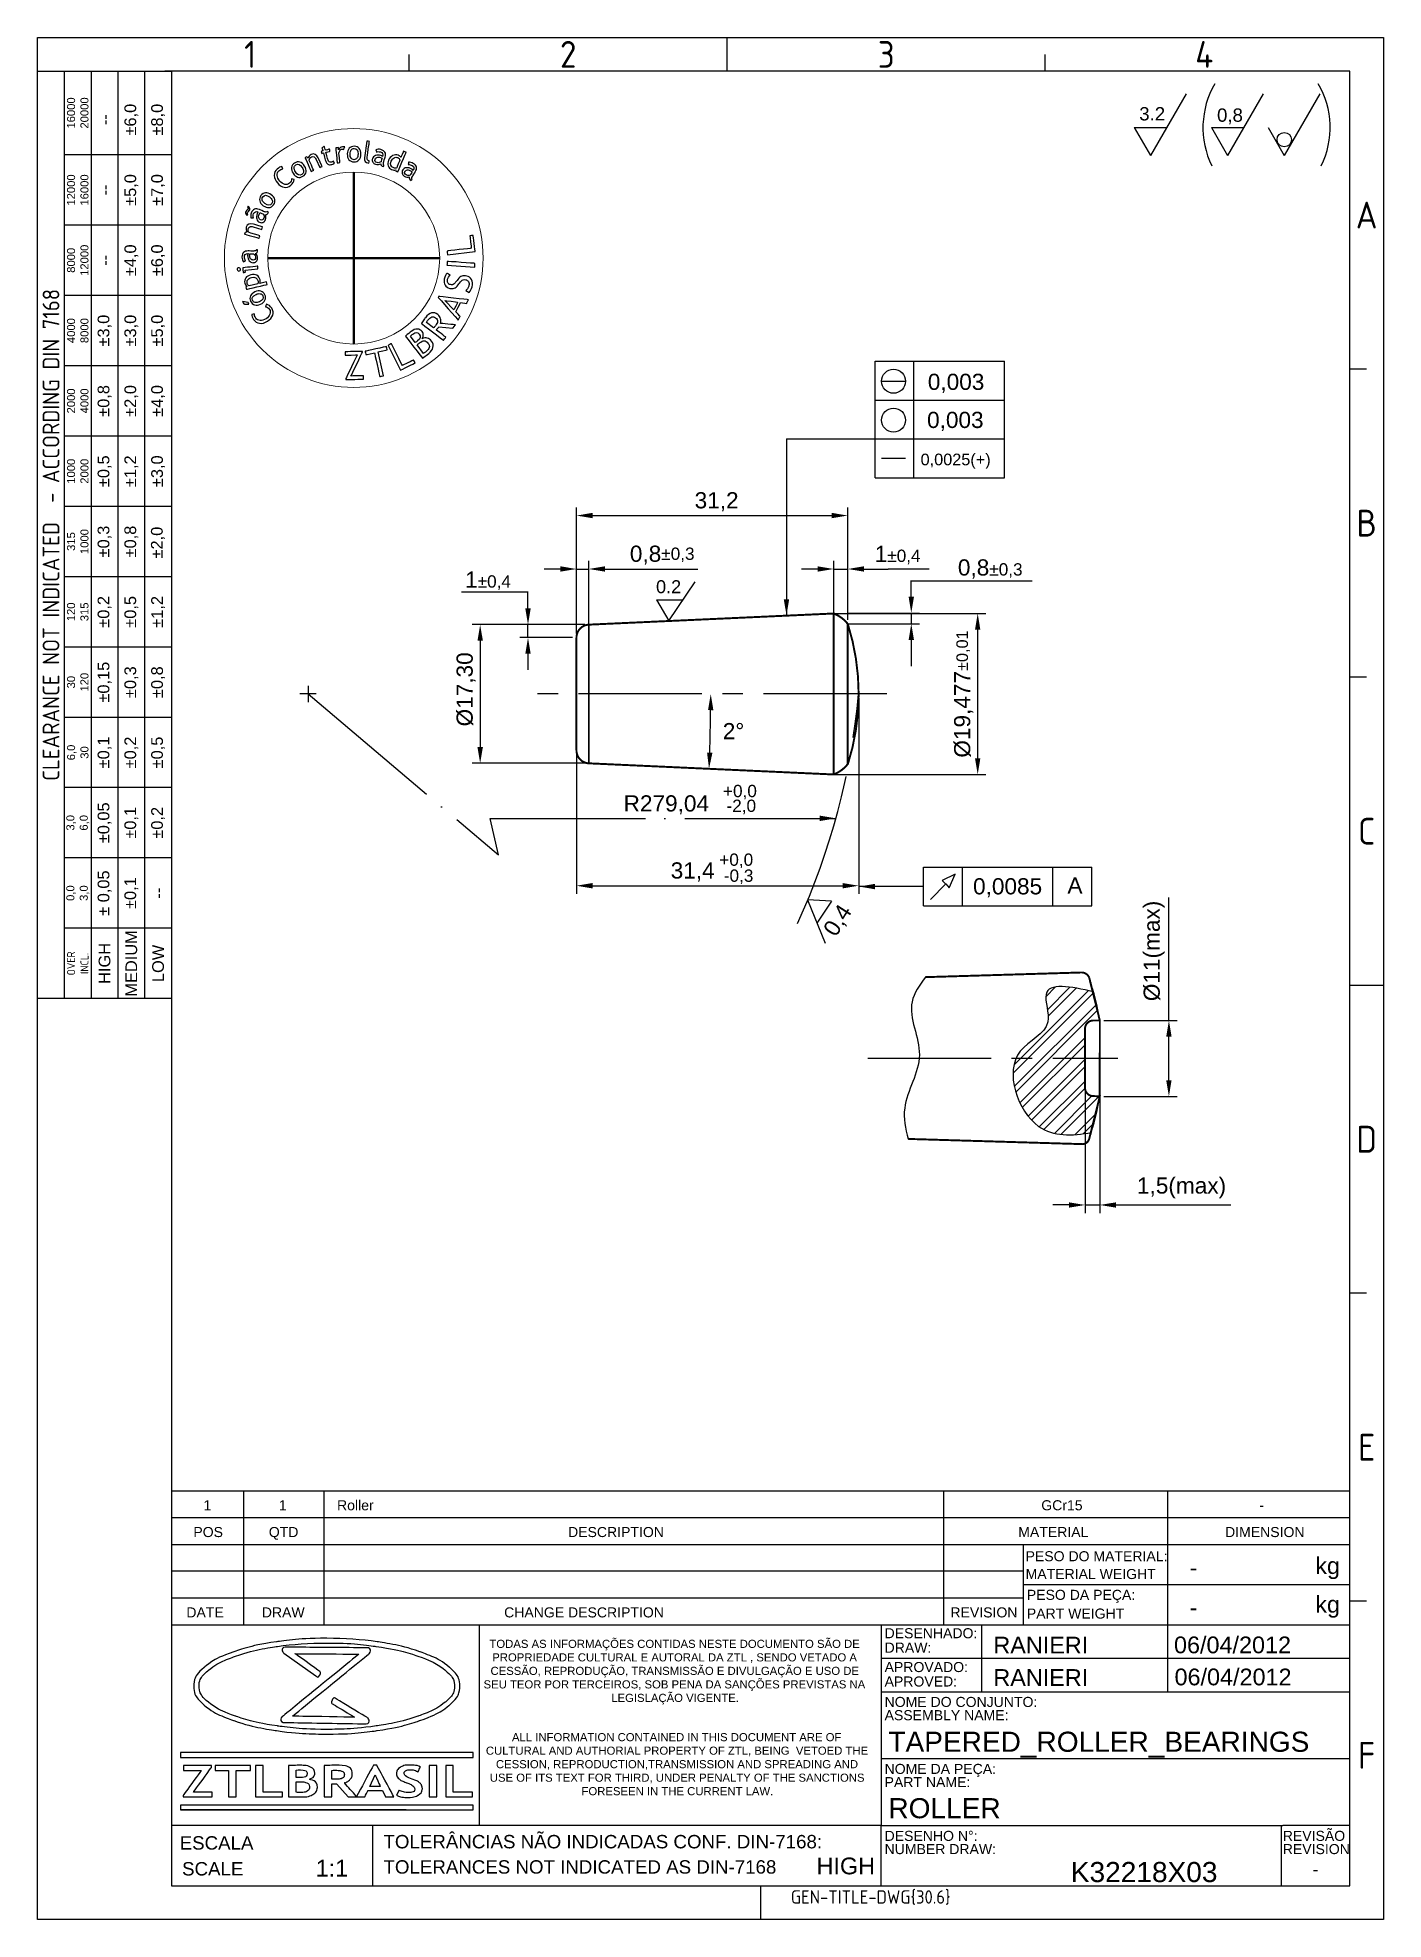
# Model space of a CAD drawing. Header units: millimetres. Extents: x 4980 to 5188, y 1170 to 1461.
import ezdxf
from ezdxf.enums import TextEntityAlignment as Align

# ---------------------------------------------------------------- set-up
doc = ezdxf.new("R2010")
doc.units = ezdxf.units.MM
for name, pattern in [('ACAD_ISO02W100', [15, 12, -3]), ('ACAD_ISO04W100', [30, 24, -3, 0, -3]), ('CENTER2', [28.575, 19.05, -3.175, 3.175, -3.175])]:
    doc.linetypes.add(name, pattern=pattern)
for name, color, linetype, lineweight in [('AM_4', 1, 'ACAD_ISO04W100', 25), ('AM_5', 1, 'Continuous', 25), ('AM_8', 40, 'ACAD_ISO02W100', 35)]:
    doc.layers.add(name, color=color, linetype=linetype, lineweight=lineweight)
doc.layers.add('Camada 1', color=7, linetype='Continuous')
doc.styles.add('ACISOTS', font='isocp.shx', dxfattribs={"height": 1})
doc.styles.get("Standard").update_dxf_attribs({"font": 'arial.ttf'})
doc.dimstyles.get("Standard").update_dxf_attribs({"dimtxt": 0.18, "dimasz": 0.18, "dimexe": 0.18, "dimexo": 0.0625, "dimgap": 0.09, "dimtad": 0, "dimtih": 1, "dimtoh": 1, "dimdec": 4, "dimzin": 0, "dimdsep": 46, "dimtxsty": 'Standard', "dimcen": 0.09, "dimadec": 0, "dimazin": 0, "dimtfac": 1, "dimtdec": 4, "dimtofl": 0, "dimtmove": 0, "dimatfit": 3, "dimfxl": 1, "dimtolj": 1, "dimtzin": 0, "dimarcsym": 0})

msp = doc.modelspace()

# ---------------------------------------------------------------- texts
at = {"color": 135, "lineweight": 25, "style": 'ACISOTS'}
for s, p in [('1', (5013.09889, 1458.39932)), ('2', (5062.26071, 1458.39932)), ('3', (5111.42252, 1458.39932)), ('4', (5160.58434, 1458.39932)), ('A', (5185.68274, 1433.55967)), ('B', (5185.68274, 1385.95033)), ('C', (5185.68274, 1338.34099)), ('D', (5185.68274, 1290.73166)), ('E', (5185.68274, 1243.12232)), ('F', (5185.68274, 1195.51298))]:
    msp.add_text(s, height=4.13994, dxfattribs=at).set_placement(p, align=Align.MIDDLE)
for s, height, p in [('1', 1.55248, (5005.87264, 1233.38266)), ('1', 1.55248, (5017.5355, 1233.38266)), ('Roller', 1.552478, (5026.52291, 1233.38266)), ('GCr15', 1.552478, (5135.38769, 1233.38266)), ('-', 1.55248, (5169.09864, 1233.38266)), ('POS', 1.552478, (5004.3114, 1229.24272)), ('QTD', 1.552478, (5015.97426, 1229.24272)), ('DESCRIPTION', 1.5524784, (5062.23637, 1229.24272)), ('MATERIAL', 1.552478, (5131.82604, 1229.24272)), ('DIMENSION', 1.552478, (5163.79719, 1229.24272)), ('PESO DO MATERIAL:', 1.5524784, (5132.96496, 1225.50475)), ('kg', 2.587464, (5177.74708, 1223.52011)), ('MATERIAL WEIGHT', 1.5524784, (5132.96496, 1222.75514)), ('PESO DA PEÇA:', 1.5524784, (5133.15872, 1219.53823)), ('kg', 2.587464, (5177.74708, 1217.5505)), ('DATE', 1.552478, (5003.2304, 1216.82289)), ('DRAW', 1.552478, (5014.89327, 1216.82289)), ('CHANGE DESCRIPTION', 1.5524784, (5052.35299, 1216.82289)), ('REVISION', 1.552478, (5121.34315, 1216.82289)), ('PART WEIGHT', 1.5524784, (5133.15872, 1216.64102)), ('DESENHADO:', 1.552478, (5111.16746, 1213.60511)), ('DRAW:', 1.552478, (5111.16746, 1211.3721)), ('APROVADO:', 1.552478, (5111.16746, 1208.37658)), ('APROVED:', 1.552478, (5111.16746, 1206.14357)), ('NOME DO CONJUNTO:', 1.5524784, (5111.16746, 1202.98467)), ('ASSEMBLY NAME:', 1.5524784, (5111.16746, 1200.94043)), ('NOME DA PEÇA:', 1.5524784, (5111.16746, 1192.63481)), ('PART NAME:', 1.552478, (5111.16746, 1190.59058)), ('TOLERÂNCIAS NÃO INDICADAS CONF. DIN-7168:', 2.0699712, (5033.70166, 1181.13095)), ('DESENHO N%%d:', 1.5524784, (5111.16746, 1182.28495)), ('REVISÃO', 1.552478, (5172.72119, 1182.28495)), ('ESCALA', 2.069971, (5002.19231, 1180.93817)), ('NUMBER DRAW:', 1.5524784, (5111.16746, 1180.24072)), ('REVISION', 1.552478, (5172.72119, 1180.24072)), ('SCALE', 2.069971, (5002.56652, 1176.93794)), ('TOLERANCES NOT INDICATED AS DIN-7168', 2.0699712, (5033.70166, 1177.22394))]:
    msp.add_text(s, height=height).set_placement(p)
at = {"color": 135, "lineweight": 25, "attachment_point": 5, "rotation": 90}
for s, insert, char_height, width in [('16000\\P20000', (4986.44801, 1449.3432), 1.241983, 12.93732), ('--', (4990.58796, 1448.30821), 1.811225, 10.8673488), ('±6,0', (4994.7279, 1448.30821), 1.811225, 10.8673488), ('±8,0', (4998.86784, 1448.30821), 1.811225, 10.8673488), ('12000\\P16000', (4986.44801, 1437.44086), 1.241983, 10.8673488), ('±5,0', (4994.7279, 1437.44086), 1.811225, 10.8673488), ('±7,0', (4998.86784, 1437.44086), 1.811225, 10.8673488), ('--', (4990.58796, 1437.44086), 1.811225, 10.8673488), ('8000\\P12000', (4986.44801, 1426.57352), 1.241983, 10.8673488), ('±4,0', (4994.7279, 1426.57352), 1.811225, 10.8673488), ('±6,0', (4998.86784, 1426.57352), 1.811225, 10.8673488), ('--', (4990.58796, 1426.57352), 1.811225, 10.8673488), ('{\\Fisocp.shx|c0;CLEARANCE NOT INDICATED  - ACCORDING DIN 7168}', (4982.30807, 1384.13911), 2.587464, 143.3455056), ('4000\\P8000', (4986.44801, 1415.70617), 1.241983, 10.8673488), ('±3,0', (4990.58796, 1415.70617), 1.811225, 10.8673488), ('±3,0', (4994.7279, 1415.70617), 1.811225, 10.8673488), ('±5,0', (4998.86784, 1415.70617), 1.811225, 10.8673488), ('2000\\P4000', (4986.44801, 1404.83882), 1.241983, 10.8673488), ('±0,8', (4990.58796, 1404.83882), 1.811225, 10.8673488), ('±2,0', (4994.7279, 1404.83882), 1.811225, 10.8673488), ('±4,0', (4998.86784, 1404.83882), 1.811225, 10.8673488), ('±0,5', (4990.58796, 1393.97147), 1.811225, 10.8673488), ('±1,2', (4994.7279, 1393.97147), 1.811225, 10.8673488), ('±3,0', (4998.86784, 1393.97147), 1.811225, 10.8673488), ('1000\\P2000', (4986.44801, 1393.97147), 1.241983, 10.8673488), ('315\\P1000', (4986.44801, 1383.10412), 1.241983, 10.8673488), ('±0,3', (4990.58796, 1383.10412), 1.811225, 10.8673488), ('±0,8', (4994.7279, 1383.10412), 1.811225, 10.8673488), ('±2,0', (4998.83381, 1382.94132), 1.811225, 10.8673488), ('120\\P315', (4986.44801, 1372.23677), 1.241983, 10.8673488), ('±0,2', (4990.58796, 1372.23677), 1.811225, 10.8673488), ('±0,5', (4994.7279, 1372.23677), 1.811225, 10.8673488), ('±1,2', (4998.86784, 1372.23677), 1.811225, 10.8673488), ('±0,15', (4990.58796, 1361.36942), 1.811225, 10.8673488), ('30\\P120', (4986.44801, 1361.36942), 1.241983, 10.8673488), ('±0,3', (4994.7279, 1361.36942), 1.811225, 10.8673488), ('±0,8', (4998.86784, 1361.36942), 1.811225, 10.8673488), ('±0,1', (4990.58796, 1350.50207), 1.811225, 10.8673488), ('±0,2', (4994.7279, 1350.50207), 1.811225, 10.8673488), ('±0,5', (4998.86784, 1350.50207), 1.811225, 10.8673488), ('6,0\\P30', (4986.44801, 1350.50207), 1.241983, 10.8673488), ('3,0\\P6,0', (4986.44801, 1339.63472), 1.241983, 10.8673488), ('±0,05', (4990.58796, 1339.63472), 1.811225, 10.8673488), ('±0,1', (4994.7279, 1339.63472), 1.811225, 10.8673488), ('±0,2', (4998.86784, 1339.63472), 1.811225, 10.8673488), ('± 0,05', (4990.58796, 1328.76738), 1.811225, 10.8673488), ('0,0\\P3,0', (4986.44801, 1328.76738), 1.241983, 10.8673488), ('\\pt4.79529;±0,1', (4994.7279, 1328.76738), 1.8112248, 10.8673488), ('--', (4998.86784, 1328.76738), 1.811225, 10.8673488), ('HIGH', (4990.58796, 1317.90003), 1.811225, 10.8673488), ('MEDIUM', (4994.7279, 1317.90003), 1.811225, 10.8673488), ('LOW', (4998.86784, 1317.90003), 1.811225, 10.8673488), ('{\\Fisocp.shx|c0;OVER\\PINCL.}', (4986.44801, 1317.90003), 1.2419827, 10.8673488)]:
    msp.add_mtext(s, dxfattribs=dict(at, insert=insert, char_height=char_height, width=width))
at = {"linetype": 'Continuous', "char_height": 1.2523326, "attachment_point": 1}
for s, width, insert in [('\\pi1.4465;TODAS AS INFORMAÇÕES CONTIDAS NESTE DOCUMENTO SÃO DE \\P\\pi1.8801;PROPRIEDADE CULTURAL E AUTORAL DA ZTL , SENDO VETADO A \\P\\pi1.6127;CESSÃO, REPRODUÇÃO, TRANSMISSÃO E DIVULGAÇÃO E USO DE \\P\\pi0.5389;SEU TEOR POR TERCEIROS, SOB PENA DA SANÇÕES PREVISTAS NA \\P\\pi20.278;LEGISLAÇÃO VIGENTE.', 60.0117557, (5048.63473, 1213.36437)), ('\\pi4.23;ALL INFORMATION CONTAINED IN THIS DOCUMENT ARE OF \\P\\pi0.19532;CULTURAL AND AUTHORIAL PROPERTY OF ZTL, BEING  VETOED THE \\P\\pi1.7509;CESSION, REPRODUCTION,TRANSMISSION AND SPREADING AND \\P\\pi0.8044;USE OF ITS TEXT FOR THIRD, UNDER PENALTY OF THE SANCTIONS \\P\\pi14.981;FORESEEN IN THE CURRENT LAW.', 59.3126336, (5049.33385, 1198.94357))]:
    msp.add_mtext_dynamic_manual_height_columns(s, width=width, gutter_width=12.5, heights=[0], dxfattribs=dict(at, insert=insert))
for p in [(5158.3191, 1224.52041), (5158.3191, 1218.36272)]:
    msp.add_attdef('-', text='', height=2.58746).set_placement(p, align=Align.MIDDLE_LEFT)
for tag, p, height in [('RANIERI', (5127.98514, 1211.24978), 2.58746), ('06/04/2012', (5155.90533, 1211.28034), 2.58746), ('RANIERI', (5127.98305, 1206.2425), 2.58746), ('06/04/2012', (5155.98856, 1206.32842), 2.58746), ('TAPERED_ROLLER_BEARINGS', (5111.75223, 1196.05591), 3.10496), ('ROLLER', (5111.75223, 1185.7846), 3.10496), ('K32218X03', (5139.95462, 1175.92065), 3.10496)]:
    msp.add_attdef(tag, p, '', height=height)
for tag, height, p in [('1:1', 2.58746, (5025.72848, 1178.07014)), ('HIGH', 2.58746, (5105.16924, 1178.41293)), ('-', 2.02397, (5177.77414, 1177.90706))]:
    msp.add_attdef(tag, text='', height=height).set_placement(p, align=Align.MIDDLE_CENTER)
at = {"color": 135, "style": 'ACISOTS'}
msp.add_attdef('GEN-TITLE-DWG{30.6}', (5096.6776, 1172.58396), '', height=2.06997, dxfattribs=at)
at = {"layer": 'AM_4', "char_height": 2.5, "attachment_point": 1}
for s, insert, width in [('0,0085', (5124.8415, 1331.07177), 11.5988), ('A', (5139.43236, 1331.19988), 3.5632)]:
    msp.add_mtext(s, dxfattribs=dict(at, insert=insert, width=width))
at = {"layer": 'AM_4', "insert": (5101.50978, 1323.21713), "char_height": 2.5, "width": 4.7239, "attachment_point": 1, "rotation": 57.49285}
msp.add_mtext('0,4', dxfattribs=at)
at = {"layer": 'AM_5', "char_height": 2.058827, "attachment_point": 1}
for s, insert in [('3.2', (5150.53241, 1450.24428)), ('0,8', (5162.55778, 1450.04518))]:
    msp.add_mtext_dynamic_manual_height_columns(s, width=18.2377889, gutter_width=12.5, heights=[0], dxfattribs=dict(at, insert=insert))
at = {"layer": 'AM_5', "attachment_point": 1}
for s, insert, char_height, width in [('0,003', (5117.84832, 1409.04094), 2.5, 10.7495), ('0,003', (5117.73274, 1403.15423), 2.5, 10.9806), ('0,0025(+)', (5116.7322, 1396.69052), 1.8, 10.2871), ('1{\\H0.76x;%%P0,4}', (5109.64006, 1382.4551), 2.5, 13.9556), ('0,8{\\H0.76x;%%P0,3}', (5122.49548, 1380.35129), 2.5, 14.9248), ('1{\\H0.76x;%%P0,4}', (5046.31976, 1378.48782), 2.5, 14.9248), ('0.2', (5075.83718, 1377.12516), 2, 4.9754), ('2%%d', (5086.14876, 1355.05153), 2.5, 14.2734), ('R279,04', (5070.82357, 1343.88508), 2.5, 22.961), ('+0,0', (5086.18417, 1345.50121), 1.9, 2.5512), ('-2,0', (5086.725, 1343.21463), 1.9, 6.0424), ('+0,0', (5085.6128, 1334.88878), 1.9, 3.0507), ('-0,3', (5086.31055, 1332.41866), 1.9, 7.4088)]:
    msp.add_mtext(s, dxfattribs=dict(at, insert=insert, char_height=char_height, width=width))

# ---------------------------------------------------------------- blocks, each defined once
blk = doc.blocks.new('*D231')
at = {"layer": 'AM_5', "color": 0, "lineweight": -2, "transparency": 16777216}
for p, q in [((5115.29, 1374.56), (5115.29, 1377.06)), ((5105.42, 1372.06), (5116.54, 1372.06)), ((5105.48, 1370.4), (5116.54, 1370.4)), ((5115.29, 1372.06), (5115.29, 1370.4)), ((5115.29, 1367.9), (5115.29, 1363.83))]:
    blk.add_line(p, q, dxfattribs=at)
at = {"layer": 'AM_5', "color": 0, "transparency": 16777216}
for points in [[(5114.88, 1374.56), (5115.71, 1374.56), (5115.29, 1372.06)], [(5114.88, 1367.9), (5115.71, 1367.9), (5115.29, 1370.4)]]:
    blk.add_solid(points, dxfattribs=at)
at = {"layer": 'Defpoints', "color": 0, "transparency": 16777216}
for p in [(5105.42, 1372.06), (5105.48, 1370.4), (5115.29, 1372.06)]:
    blk.add_point(p, dxfattribs=at)
blk = doc.blocks.new('*D232')
at = {"layer": 'AM_5', "color": 0, "lineweight": -2, "transparency": 16777216}
for p, q in [((5100.81, 1378.86), (5098.31, 1378.86)), ((5103.31, 1371.98), (5103.31, 1380.11)), ((5103.31, 1378.86), (5105.48, 1378.86)), ((5105.48, 1371.98), (5105.48, 1380.11)), ((5107.98, 1378.86), (5111.73, 1378.86))]:
    blk.add_line(p, q, dxfattribs=at)
at = {"layer": 'AM_5', "color": 0, "transparency": 16777216}
for points in [[(5100.81, 1379.28), (5100.81, 1378.45), (5103.31, 1378.86)], [(5107.98, 1379.28), (5107.98, 1378.45), (5105.48, 1378.86)]]:
    blk.add_solid(points, dxfattribs=at)
at = {"layer": 'Defpoints', "color": 0, "transparency": 16777216}
for p in [(5105.48, 1378.86), (5103.31, 1371.98), (5105.48, 1371.98)]:
    blk.add_point(p, dxfattribs=at)
blk = doc.blocks.new('*D233')
at = {"layer": 'AM_5', "color": 0, "lineweight": -2, "transparency": 16777216}
for p, q in [((5103.31, 1371.98), (5126.81, 1371.98)), ((5125.56, 1349.6), (5125.56, 1369.48)), ((5103.31, 1347.1), (5126.81, 1347.1))]:
    blk.add_line(p, q, dxfattribs=at)
at = {"layer": 'AM_5', "color": 0, "transparency": 16777216}
for points in [[(5125.14, 1369.48), (5125.97, 1369.48), (5125.56, 1371.98)], [(5125.14, 1349.6), (5125.97, 1349.6), (5125.56, 1347.1)]]:
    blk.add_solid(points, dxfattribs=at)
at = {"layer": 'Defpoints', "color": 0, "transparency": 16777216}
for p in [(5103.31, 1371.98), (5125.56, 1371.98), (5103.31, 1347.1)]:
    blk.add_point(p, dxfattribs=at)
at = {"layer": 'AM_5', "color": 0, "transparency": 16777216, "insert": (5123.39, 1359.54), "char_height": 2.5, "attachment_point": 5, "rotation": 90}
blk.add_mtext('\\A1;%%C19,477{\\H0.72x;%%P0,01}', dxfattribs=at)
blk = doc.blocks.new('*D234')
at = {"layer": 'AM_5', "color": 0, "lineweight": -2, "transparency": 16777216}
for p, q in [((5107.16, 1358.89), (5107.16, 1328.66)), ((5063.54, 1350.2), (5063.54, 1328.66)), ((5066.04, 1329.91), (5104.66, 1329.91))]:
    blk.add_line(p, q, dxfattribs=at)
at = {"layer": 'AM_5', "color": 0, "transparency": 16777216}
for points in [[(5066.04, 1330.33), (5066.04, 1329.49), (5063.54, 1329.91)], [(5104.66, 1330.33), (5104.66, 1329.49), (5107.16, 1329.91)]]:
    blk.add_solid(points, dxfattribs=at)
at = {"layer": 'Defpoints', "color": 0, "transparency": 16777216}
for p in [(5107.16, 1359.51), (5063.54, 1350.82), (5107.16, 1329.91)]:
    blk.add_point(p, dxfattribs=at)
at = {"layer": 'AM_5', "color": 0, "transparency": 16777216, "insert": (5081.5, 1332.04), "char_height": 2.5, "attachment_point": 5}
blk.add_mtext('\\A1;31,4', dxfattribs=at)
blk = doc.blocks.new('*D235')
at = {"layer": 'AM_5', "color": 0, "lineweight": -2, "transparency": 16777216}
for p, q in [((5063.54, 1368.89), (5063.54, 1388.37)), ((5105.48, 1371), (5105.48, 1388.37)), ((5066.04, 1387.12), (5102.98, 1387.12))]:
    blk.add_line(p, q, dxfattribs=at)
at = {"layer": 'AM_5', "color": 0, "transparency": 16777216}
for points in [[(5066.04, 1387.54), (5066.04, 1386.71), (5063.54, 1387.12)], [(5102.98, 1387.54), (5102.98, 1386.71), (5105.48, 1387.12)]]:
    blk.add_solid(points, dxfattribs=at)
at = {"layer": 'Defpoints', "color": 0, "transparency": 16777216}
for p in [(5105.48, 1387.12), (5105.48, 1370.37), (5063.54, 1368.26)]:
    blk.add_point(p, dxfattribs=at)
at = {"layer": 'AM_5', "color": 0, "transparency": 16777216, "insert": (5085.2, 1389.25), "char_height": 2.5, "attachment_point": 5}
blk.add_mtext('\\A1;31,2', dxfattribs=at)
blk = doc.blocks.new('*D236')
at = {"layer": 'AM_5', "color": 0, "lineweight": -2, "transparency": 16777216}
for p, q in [((5061.04, 1378.86), (5058.54, 1378.86)), ((5063.54, 1368.89), (5063.54, 1380.11)), ((5063.54, 1378.86), (5065.44, 1378.86)), ((5065.44, 1368.89), (5065.44, 1380.11)), ((5067.94, 1378.86), (5082.28, 1378.86))]:
    blk.add_line(p, q, dxfattribs=at)
at = {"layer": 'AM_5', "color": 0, "transparency": 16777216}
for points in [[(5061.04, 1379.28), (5061.04, 1378.45), (5063.54, 1378.86)], [(5067.94, 1379.28), (5067.94, 1378.45), (5065.44, 1378.86)]]:
    blk.add_solid(points, dxfattribs=at)
at = {"layer": 'Defpoints', "color": 0, "transparency": 16777216}
for p in [(5065.44, 1378.86), (5063.54, 1368.26), (5065.44, 1368.26)]:
    blk.add_point(p, dxfattribs=at)
at = {"layer": 'AM_5', "color": 0, "transparency": 16777216, "insert": (5076.79, 1380.99), "char_height": 2.5, "attachment_point": 5}
blk.add_mtext('\\A1;0,8{\\H0.76x;%%P0,3} ', dxfattribs=at)
blk = doc.blocks.new('*D237')
at = {"layer": 'AM_5', "color": 0, "lineweight": -2, "transparency": 16777216}
for p, q in [((5056.04, 1372.76), (5056.04, 1375.26)), ((5064.82, 1370.26), (5054.79, 1370.26)), ((5056.04, 1368.26), (5056.04, 1370.26)), ((5062.91, 1368.26), (5054.79, 1368.26)), ((5056.04, 1365.76), (5056.04, 1363.26))]:
    blk.add_line(p, q, dxfattribs=at)
at = {"layer": 'AM_5', "color": 0, "transparency": 16777216}
for points in [[(5055.63, 1372.76), (5056.46, 1372.76), (5056.04, 1370.26)], [(5055.63, 1365.76), (5056.46, 1365.76), (5056.04, 1368.26)]]:
    blk.add_solid(points, dxfattribs=at)
at = {"layer": 'Defpoints', "color": 0, "transparency": 16777216}
for p in [(5056.04, 1370.26), (5065.44, 1370.26), (5063.54, 1368.26)]:
    blk.add_point(p, dxfattribs=at)
at = {"layer": 'AM_5', "color": 0, "transparency": 16777216, "insert": (5054.17, 1369.26), "char_height": 2.5, "attachment_point": 5, "rotation": 90}
blk.add_mtext('\\A1;  ', dxfattribs=at)
blk = doc.blocks.new('*D238')
at = {"layer": 'AM_5', "color": 0, "lineweight": -2, "transparency": 16777216}
for p, q in [((5064.82, 1370.26), (5047.4, 1370.26)), ((5048.65, 1367.76), (5048.65, 1351.33)), ((5064.82, 1348.83), (5047.4, 1348.83))]:
    blk.add_line(p, q, dxfattribs=at)
at = {"layer": 'AM_5', "color": 0, "transparency": 16777216}
for points in [[(5048.23, 1367.76), (5049.07, 1367.76), (5048.65, 1370.26)], [(5048.23, 1351.33), (5049.07, 1351.33), (5048.65, 1348.83)]]:
    blk.add_solid(points, dxfattribs=at)
at = {"layer": 'Defpoints', "color": 0, "transparency": 16777216}
for p in [(5065.44, 1370.26), (5048.65, 1348.83), (5065.44, 1348.83)]:
    blk.add_point(p, dxfattribs=at)
at = {"layer": 'AM_5', "color": 0, "transparency": 16777216, "insert": (5046.48, 1360.26), "char_height": 2.5, "attachment_point": 5, "rotation": 90}
blk.add_mtext('\\A1;%%C17,30', dxfattribs=at)
blk = doc.blocks.new('*D239')
at = {"layer": 'AM_5', "color": 0, "lineweight": -2, "transparency": 16777216}
blk.add_arc((4829.96, 1359.54), 254.33, 357.9574, 359.4368, dxfattribs=at)
at = {"layer": 'AM_5', "color": 0, "transparency": 16777216}
for points in [[(5083.87, 1357.05), (5084.7, 1357.04), (5084.29, 1359.54)], [(5084.55, 1350.46), (5083.72, 1350.5), (5084.03, 1347.98)]]:
    blk.add_solid(points, dxfattribs=at)
at = {"layer": 'Defpoints', "color": 0, "transparency": 16777216}
for p in [(5057.24, 1359.54), (5111.49, 1359.54), (5084.27, 1355.69), (5065.44, 1348.83), (5103.31, 1347.1)]:
    blk.add_point(p, dxfattribs=at)
blk = doc.blocks.new('*D240')
at = {"layer": 'AM_5', "color": 0, "lineweight": -2, "transparency": 16777216}
for p, q in [((5155.12, 1309.08), (5155.12, 1328.09)), ((5145.06, 1309.08), (5156.37, 1309.08)), ((5155.12, 1299.85), (5155.12, 1306.58)), ((5145.06, 1297.35), (5156.37, 1297.35))]:
    blk.add_line(p, q, dxfattribs=at)
at = {"layer": 'AM_5', "color": 0, "transparency": 16777216}
for points in [[(5154.7, 1306.58), (5155.53, 1306.58), (5155.12, 1309.08)], [(5154.7, 1299.85), (5155.53, 1299.85), (5155.12, 1297.35)]]:
    blk.add_solid(points, dxfattribs=at)
at = {"layer": 'Defpoints', "color": 0, "transparency": 16777216}
for p in [(5144.44, 1309.08), (5155.12, 1309.08), (5144.43, 1297.35)]:
    blk.add_point(p, dxfattribs=at)
at = {"layer": 'AM_5', "color": 0, "transparency": 16777216, "insert": (5152.83, 1319.83), "char_height": 2.5, "attachment_point": 5, "rotation": 90}
blk.add_mtext('\\A1;%%C11(max)', dxfattribs=at)
blk = doc.blocks.new('*D241')
at = {"layer": 'AM_5', "color": 0, "lineweight": -2, "transparency": 16777216}
for p, q in [((5142.15, 1298.04), (5142.15, 1279.32)), ((5144.44, 1298.04), (5144.44, 1279.32)), ((5139.65, 1280.57), (5137.15, 1280.57)), ((5142.15, 1280.57), (5144.44, 1280.57)), ((5146.94, 1280.57), (5164.71, 1280.57))]:
    blk.add_line(p, q, dxfattribs=at)
at = {"layer": 'AM_5', "color": 0, "transparency": 16777216}
for points in [[(5139.65, 1280.98), (5139.65, 1280.15), (5142.15, 1280.57)], [(5146.94, 1280.98), (5146.94, 1280.15), (5144.44, 1280.57)]]:
    blk.add_solid(points, dxfattribs=at)
at = {"layer": 'Defpoints', "color": 0, "transparency": 16777216}
for p in [(5142.15, 1298.66), (5144.44, 1298.66), (5144.44, 1280.57)]:
    blk.add_point(p, dxfattribs=at)
at = {"layer": 'AM_5', "color": 0, "transparency": 16777216, "insert": (5157.07, 1283.2), "char_height": 2.5, "attachment_point": 5}
blk.add_mtext('\\A1;1,5(max)', dxfattribs=at)

# ---------------------------------------------------------------- dimensions: what is measured, and where the dimension line sits
at = {"layer": 'AM_5'}
for base, p1, p2, text, override, picture, middle in [((5105.4768, 1387.12349), (5063.53515, 1368.26252), (5105.4768, 1370.37235), '31,2', {"dimtxt": 2.5, "dimasz": 2.5, "dimexe": 1.25, "dimexo": 0.625, "dimgap": 0.625, "dimtad": 1, "dimtih": 0, "dimtoh": 0, "dimzin": 8, "dimlunit": 6, "dimcen": 2.5, "dimtofl": 1}, '*D235', (5085.19768, 1387.12349)), ((5065.44422, 1378.86301), (5063.53515, 1368.26252), (5065.44422, 1368.26252), '0,8{\\H0.76x;%%P0,3} ', {"dimtxt": 2.5, "dimasz": 2.5, "dimexe": 1.25, "dimexo": 0.625, "dimgap": 0.625, "dimtad": 1, "dimtih": 0, "dimtoh": 0, "dimzin": 8, "dimlunit": 6, "dimcen": 2.5, "dimtofl": 1}, '*D236', (5076.78589, 1378.86301)), ((5105.4768, 1378.86301), (5103.31305, 1371.9839), (5105.4768, 1371.9839), ' ', {"dimtxt": 2.5, "dimasz": 2.5, "dimexe": 1.25, "dimexo": 0, "dimgap": 0.625, "dimtad": 1, "dimtih": 0, "dimtoh": 0, "dimzin": 8, "dimlunit": 6, "dimcen": 2.5, "dimtofl": 1}, '*D232', (5111.1018, 1378.86301)), ((5107.15659, 1329.91102), (5063.53515, 1350.82437), (5107.15659, 1359.51402), '31,4', {"dimtxt": 2.5, "dimasz": 2.5, "dimexe": 1.25, "dimexo": 0.625, "dimgap": 0.625, "dimtad": 1, "dimtih": 0, "dimtoh": 0, "dimzin": 8, "dimlunit": 6, "dimcen": 2.5, "dimtofl": 1}, '*D234', (5081.49849, 1329.91102))]:
    dim = msp.add_linear_dim(base=base, p1=p1, p2=p2, text=text, dimstyle='Standard', override=override, dxfattribs=at)
    dim.commit()
    dim.dimension.update_dxf_attribs({"geometry": picture, "text_midpoint": middle, "dimtype": 160})
for base, p1, p2, text, override, picture, middle in [((5115.29389, 1372.05806), (5105.4768, 1370.40135), (5105.41895, 1372.05806), ' ', {"dimtxt": 2.5, "dimasz": 2.5, "dimexe": 1.25, "dimexo": 0, "dimgap": 0.625, "dimtad": 1, "dimtih": 0, "dimtoh": 0, "dimzin": 8, "dimlunit": 6, "dimcen": 2.5, "dimtofl": 1}, '*D231', (5115.29389, 1364.45112)), ((5056.0434, 1370.26046), (5063.53515, 1368.26252), (5065.44422, 1370.26046), '  ', {"dimtxt": 2.5, "dimasz": 2.5, "dimexe": 1.25, "dimexo": 0.625, "dimgap": 0.625, "dimtad": 1, "dimtih": 0, "dimtoh": 0, "dimzin": 8, "dimlunit": 6, "dimcen": 2.5, "dimtofl": 1}, '*D237', (5056.0434, 1369.26149)), ((5048.65147, 1348.82644), (5065.44422, 1370.26046), (5065.44422, 1348.82644), '%%C17,30', {"dimtxt": 2.5, "dimasz": 2.5, "dimexe": 1.25, "dimexo": 0.625, "dimgap": 0.625, "dimtad": 1, "dimtih": 0, "dimtoh": 0, "dimzin": 8, "dimlunit": 6, "dimcen": 2.5, "dimtofl": 1}, '*D238', (5048.65147, 1360.26294)), ((5125.5574, 1371.9839), (5103.31157, 1347.10243), (5103.31157, 1371.9839), '%%C19,477{\\H0.72x;%%P0,01}', {"dimtxt": 2.5, "dimasz": 2.5, "dimexe": 1.25, "dimexo": 0, "dimgap": 0.625, "dimtad": 1, "dimtih": 0, "dimtoh": 0, "dimzin": 8, "dimlunit": 6, "dimcen": 2.5, "dimtofl": 1}, '*D233', (5125.5574, 1359.54317))]:
    dim = msp.add_linear_dim(base=base, p1=p1, p2=p2, angle=90, text=text, dimstyle='Standard', override=override, dxfattribs=at)
    dim.commit()
    dim.dimension.update_dxf_attribs({"geometry": picture, "text_midpoint": middle, "dimtype": 160})
dim = msp.add_angular_dim_2l(base=(5084.26526, 1355.68796), line1=((5065.44422, 1348.82644), (5103.31305, 1347.10299)), line2=((5111.49354, 1359.54345), (5057.24313, 1359.54345)), text=' ', dimstyle='Standard', override={"dimtxt": 2.5, "dimasz": 2.5, "dimexe": 1.25, "dimexo": 0.625, "dimgap": 0.625, "dimtih": 0, "dimtoh": 0, "dimzin": 8, "dimcen": 2.5, "dimadec": 4, "dimazin": 2, "dimtofl": 1}, dxfattribs=at)
dim.commit()
dim.dimension.update_dxf_attribs({"geometry": '*D239', "text_midpoint": (5084.22259, 1353.49659), "dimtype": 162})
dim = msp.add_linear_dim(base=(5155.11592, 1309.07837), p1=(5144.43058, 1297.35412), p2=(5144.43771, 1309.07837), angle=90, text='%%C11(max)', dimstyle='Standard', override={"dimtxt": 2.5, "dimasz": 2.5, "dimexe": 1.25, "dimexo": 0.625, "dimgap": 0.625, "dimtad": 1, "dimtih": 0, "dimtoh": 0, "dimzin": 8, "dimlunit": 6, "dimcen": 2.5, "dimtofl": 1}, dxfattribs=at)
dim.commit()
dim.dimension.update_dxf_attribs({"geometry": '*D240', "text_midpoint": (5152.82738, 1319.83212)})
dim = msp.add_linear_dim(base=(5144.43771, 1280.56549), p1=(5142.15185, 1298.66216), p2=(5144.43771, 1298.66216), text='1,5(max)', dimstyle='Standard', override={"dimtxt": 2.5, "dimasz": 2.5, "dimexe": 1.25, "dimexo": 0.625, "dimgap": 1, "dimtad": 1, "dimtih": 0, "dimtoh": 0, "dimzin": 8, "dimlunit": 6, "dimcen": 2.5, "dimtofl": 1}, dxfattribs=at)
dim.commit()
dim.dimension.update_dxf_attribs({"geometry": '*D241', "text_midpoint": (5157.07396, 1283.20431)})

# ---------------------------------------------------------------- hatches: boundary and pattern name
h = msp.add_hatch()
h.set_pattern_fill('ANSI32', color=1, scale=0.25, style=0)
edge = h.paths.add_edge_path()
edge.add_spline(control_points=[(5131.49868, 1303.23913), (5130.06692, 1299.89562), (5133.56992, 1290.87211), (5140.13877, 1291.25862), (5143.11949, 1291.76478)], knot_values=[19.679750537, 19.679750537, 19.679750537, 19.679750537, 30.38430946, 38.694534758, 38.694534758, 38.694534758, 38.694534758], degree=3, periodic=0)
edge.add_arc((5106.77246, 1303.23913), 38.11519, 342.4796784, 351.1875962)
edge.add_line((5144.43771, 1297.39989), (5143.41413, 1297.39989))
edge.add_arc((5143.41413, 1298.66216), 1.26227, 180, 270, ccw=False)
edge.add_line((5142.15185, 1298.66216), (5142.15185, 1303.23913))
edge.add_line((5142.15185, 1303.23913), (5131.49868, 1303.23913))
edge = h.paths.add_edge_path()
edge.add_spline(control_points=[(5143.47167, 1313.53163), (5139.90288, 1314.31822), (5134.56443, 1315.34445), (5137.77061, 1307.51287), (5132.94375, 1305.82228), (5131.66631, 1303.63059), (5131.49868, 1303.23913)], knot_values=[0.414552262, 0.414552262, 0.414552262, 0.414552262, 7.949202247, 12.208566587, 18.4264426, 19.679750537, 19.679750537, 19.679750537, 19.679750537], degree=3, periodic=0)
edge.add_line((5131.49868, 1303.23913), (5142.15185, 1303.23913))
edge.add_line((5142.15185, 1303.23913), (5142.15185, 1307.8161))
edge.add_arc((5143.41413, 1307.8161), 1.26227, 90, 180, ccw=False)
edge.add_line((5143.41413, 1309.07837), (5144.43771, 1309.07837))
edge.add_arc((5106.77246, 1303.23913), 38.11519, 8.8124038, 15.6664492)

# ---------------------------------------------------------------- linework, layer by layer
at = {"color": 135, "lineweight": 25}
for p, q in [((4980.2381, 1170.15583), (4980.2381, 1460.98679)), ((4980.2381, 1460.98679), (5188.2702, 1460.98679)), ((5086.84162, 1455.81186), (5086.84162, 1460.98679)), ((5188.2702, 1460.98679), (5188.2702, 1170.15583)), ((5037.6798, 1455.81186), (5037.6798, 1458.39932)), ((5136.00343, 1455.81186), (5136.00343, 1458.39932)), ((4984.37804, 1312.46635), (4984.37804, 1455.81186)), ((4988.51798, 1455.81186), (4988.51798, 1312.46635)), ((4992.65793, 1455.81186), (4992.65793, 1312.46635)), ((4996.79787, 1312.46635), (4996.79787, 1455.81186)), ((5000.93781, 1442.87454), (4984.37804, 1442.87454)), ((5000.93781, 1432.00719), (4984.37804, 1432.00719)), ((5000.93781, 1421.13984), (4984.37804, 1421.13984)), ((5000.93781, 1410.27249), (4984.37804, 1410.27249)), ((5185.68274, 1409.755), (5183.09528, 1409.755)), ((5000.93781, 1399.40514), (4984.37804, 1399.40514)), ((5000.93781, 1388.53779), (4984.37804, 1388.53779)), ((5000.93781, 1377.67045), (4984.37804, 1377.67045)), ((5000.93781, 1366.8031), (4984.37804, 1366.8031)), ((5185.68274, 1362.14566), (5183.09528, 1362.14566)), ((5000.93781, 1355.93575), (4984.37804, 1355.93575)), ((5000.93781, 1345.0684), (4984.37804, 1345.0684)), ((5000.93781, 1334.20105), (4984.37804, 1334.20105)), ((5000.93781, 1323.3337), (4984.37804, 1323.3337)), ((5183.09528, 1314.53632), (5188.2702, 1314.53632)), ((5185.68274, 1266.92699), (5183.09528, 1266.92699)), ((5185.68274, 1219.31765), (5183.09528, 1219.31765)), ((5092.01654, 1170.15583), (5092.01654, 1175.33076)), ((5188.2702, 1170.15583), (4980.2381, 1170.15583))]:
    msp.add_line(p, q, dxfattribs=at)
for p, q in [((5183.09528, 1455.81186), (4999.90283, 1455.81186)), ((5000.93781, 1455.81186), (5000.93781, 1175.33076)), ((5183.09528, 1175.33076), (5183.09528, 1455.81186)), ((5103.31157, 1371.9839), (5065.44422, 1370.26046)), ((5065.44422, 1370.26046), (5065.44422, 1359.54345)), ((5103.31157, 1371.98446), (5103.31157, 1347.10243)), ((5105.4768, 1370.4022), (5105.4768, 1359.54345)), ((5063.53515, 1368.26252), (5063.53515, 1359.54345)), ((5105.4768, 1359.54345), (5105.4768, 1359.54345)), ((5117.47026, 1315.78136), (5141.5796, 1316.50005)), ((5144.43771, 1309.07837), (5143.41413, 1309.07837)), ((5144.43771, 1297.39989), (5144.43771, 1309.07837)), ((5142.15185, 1307.8161), (5142.15185, 1298.66216)), ((5144.43771, 1297.39989), (5143.41413, 1297.39989)), ((5114.83356, 1290.77549), (5141.5796, 1289.97821)), ((5000.93781, 1236.39491), (5183.09528, 1236.39491)), ((5000.93781, 1236.39491), (5132.63754, 1236.39491)), ((5012.11894, 1219.83514), (5012.11894, 1236.39491)), ((5024.51003, 1219.83514), (5024.51003, 1236.39491)), ((5120.32611, 1219.83514), (5120.32611, 1236.39491)), ((5154.92382, 1236.39491), (5154.92382, 1215.6952)), ((5000.93781, 1232.25497), (5183.09528, 1232.25497)), ((5000.93781, 1232.25497), (5132.63754, 1232.25497)), ((5000.93781, 1228.11503), (5183.09528, 1228.11503)), ((5000.93781, 1228.11503), (5000.93781, 1175.33076)), ((5000.93781, 1228.11503), (5132.63754, 1228.11503)), ((5012.11894, 1215.6952), (5012.11894, 1228.11503)), ((5024.51003, 1215.6952), (5024.51003, 1228.11503)), ((5120.32611, 1215.6952), (5120.32611, 1228.11503)), ((5132.63754, 1215.6952), (5132.63754, 1228.11503)), ((5154.92382, 1228.11503), (5154.92382, 1221.90511)), ((5183.09528, 1175.33076), (5183.09528, 1228.11503)), ((5132.63754, 1223.97508), (5000.93781, 1223.97508)), ((5132.63754, 1221.90511), (5183.09528, 1221.90511)), ((5000.93781, 1219.83514), (5132.63754, 1219.83514)), ((5000.93781, 1215.6952), (5110.64628, 1215.6952)), ((5048.47782, 1215.6952), (5048.47782, 1184.64563)), ((5110.64628, 1215.6952), (5110.64628, 1196.03047)), ((5110.64628, 1215.6952), (5183.09528, 1215.6952)), ((5126.17107, 1215.6952), (5126.17107, 1205.34534)), ((5154.92382, 1215.6952), (5154.92382, 1205.34534)), ((5110.64628, 1210.52027), (5183.09528, 1210.52027)), ((5110.64628, 1205.34534), (5183.09528, 1205.34534)), ((5110.64628, 1196.03047), (5110.64628, 1184.64563)), ((5110.64628, 1194.99549), (5183.09528, 1194.99549)), ((5110.64628, 1184.64563), (5000.93781, 1184.64563)), ((5031.98738, 1184.64563), (5031.98738, 1175.33076)), ((5110.64628, 1175.33076), (5110.64628, 1184.64563)), ((5110.64628, 1184.64563), (5172.74542, 1184.64563)), ((5172.49063, 1184.64563), (5172.49063, 1175.33076)), ((5183.09528, 1184.64563), (5172.74542, 1184.64563)), ((5000.93781, 1175.33076), (5183.09528, 1175.33076)), ((5000.93781, 1175.33076), (5183.09528, 1175.33076))]:
    msp.add_line(p, q)
at = {"linetype": 'CENTER2'}
for p, q in [((5111.49354, 1359.54345), (5057.24313, 1359.54345)), ((5108.58463, 1303.23913), (5147.22808, 1303.23913))]:
    msp.add_line(p, q, dxfattribs=at)
at = {"color": 135, "lineweight": 25}
msp.add_lwpolyline([(5000.93781, 1455.81186), (5000.93781, 1312.46635), (4980.2381, 1312.46635), (4980.2381, 1455.81186)], close=True, dxfattribs=at)
at = {"const_width": 0.3}
for points in [[(5063.53515, 1359.54345), (5063.53515, 1368.26252, -0.400954274), (5065.44422, 1370.26046), (5103.31305, 1371.9839), (5103.31305, 1359.54345)], [(5105.4768, 1370.37235, 0.137947797), (5103.26606, 1371.98176, 0.137947797)], [(5105.4768, 1348.6533, 0.076876296), (5107.15659, 1359.51402, 0.076876296), (5105.4768, 1370.37475, 0.076876296)], [(5103.31157, 1362.52902, 0.000078573), (5103.31305, 1362.52959)], [(5063.53515, 1359.54345), (5063.53515, 1350.82437, 0.400954274), (5065.44422, 1348.82644), (5103.31305, 1347.10299), (5103.31305, 1359.54345)], [(5105.4768, 1348.71454, -0.137947797), (5103.26606, 1347.10513, -0.137947797)], [(5117.47026, 1315.78136), (5141.5796, 1316.50005, -0.328327322), (5142.8107, 1315.64933), (5144.43771, 1309.07837), (5144.43058, 1297.35412)], [(5144.43771, 1309.07837), (5143.41413, 1309.07837, 0.414213562), (5142.15185, 1307.8161), (5142.15185, 1303.23913), (5142.15185, 1298.66216, 0.414213562), (5143.41413, 1297.39989), (5144.43058, 1297.35412), (5144.43058, 1297.35412), (5142.8107, 1290.82893, -0.377995201), (5141.5796, 1289.97821), (5114.83356, 1290.77549)]]:
    msp.add_lwpolyline(points, format="xyb", dxfattribs=at)
for points in [[(5065.44422, 1370.26046), (5065.44422, 1359.54345)], [(5105.4768, 1359.54345), (5105.4768, 1370.37235)], [(5065.44422, 1348.82644), (5065.44422, 1359.54345)], [(5105.4768, 1359.54345), (5105.4768, 1348.71454)]]:
    msp.add_lwpolyline(points, dxfattribs=at)
for centre, radius, start, end in [((5065.53515, 1368.26252), 2, 92.6058865, 180), ((5101.51024, 1367.24683), 5.06853, 38.5019898, 69.1823087), ((5071.20659, 1359.51402), 35.94928, 342.4194762, 17.5805238), ((5101.51024, 1351.84006), 5.06853, 290.8176913, 321.4980102), ((5141.61721, 1315.23834), 1.26227, 19.0017622, 91.7074476), ((5106.77246, 1303.23913), 38.11519, 8.8124038, 19.0017622), ((5143.41413, 1307.8161), 1.26227, 90, 180), ((5143.41413, 1298.66216), 1.26227, 180, 270), ((5106.77246, 1303.23913), 38.11519, 340.9982378, 351.1875962), ((5141.61721, 1291.23992), 1.26227, 268.2925524, 340.9982378)]:
    msp.add_arc(centre, radius, start, end)
for points, knots in [([(5117.47026, 1315.78136), (5116.57867, 1314.54822), (5113.97594, 1310.94845), (5118.33241, 1303.52307), (5113.55073, 1296.77076), (5114.3632, 1292.38364), (5114.83356, 1290.77549)], [0, 0, 0, 0, 4.321849749, 12.616337777, 21.14056105, 26.025255839, 26.025255839, 26.025255839, 26.025255839]), ([(5143.47167, 1313.53163), (5139.90288, 1314.31822), (5134.56443, 1315.34445), (5137.77061, 1307.51287), (5128.53905, 1304.27956), (5133.13695, 1290.84663), (5140.13877, 1291.25862), (5143.11949, 1291.76478)], [0.414552262, 0.414552262, 0.414552262, 0.414552262, 7.949202247, 12.208566587, 18.4264426, 30.38430946, 38.694534758, 38.694534758, 38.694534758, 38.694534758])]:
    msp.add_open_spline(points, degree=3, knots=knots)
at = {"layer": 'AM_4'}
for p, q in [((5023.2973, 1359.54345), (5020.77275, 1359.54345)), ((5022.03502, 1360.80572), (5022.03502, 1358.28118)), ((5022.03502, 1359.54345), (5051.47704, 1334.67374)), ((5051.47704, 1334.67374), (5050.20386, 1340.32449)), ((5050.20386, 1340.32449), (5103.63686, 1340.32449)), ((5117.19128, 1332.78165), (5137.19128, 1332.78165)), ((5117.19128, 1326.78165), (5117.19128, 1332.78165)), ((5123.19128, 1326.78165), (5123.19128, 1332.78165)), ((5137.19128, 1326.78165), (5137.19128, 1332.78165)), ((5137.19128, 1332.78165), (5143.19128, 1332.78165)), ((5143.19128, 1326.78165), (5143.19128, 1332.78165)), ((5117.19128, 1329.78165), (5107.20125, 1329.78165)), ((5118.2657, 1327.80512), (5120.62162, 1330.18647)), ((5122.05816, 1331.67841), (5120.06785, 1330.71362)), ((5120.06785, 1330.71362), (5120.64554, 1330.15063)), ((5120.62162, 1330.18647), (5121.16751, 1329.58396)), ((5121.16751, 1329.58396), (5122.05816, 1331.67841)), ((5102.94963, 1327.5162), (5099.23302, 1327.70547)), ((5099.23302, 1327.70547), (5101.99091, 1321.02393)), ((5102.94963, 1327.5162), (5100.70873, 1324.13026)), ((5117.19128, 1326.78165), (5137.19128, 1326.78165)), ((5137.19128, 1326.78165), (5143.19128, 1326.78165))]:
    msp.add_line(p, q, dxfattribs=at)
for points in [[(5103.63686, 1340.32449, 0, 0.84, 0), (5101.13686, 1340.32449, 0.84, 0.84, 0)], [(5107.20125, 1329.78165, 0, 0.84, 0), (5109.70125, 1329.78165, 0.84, 0.84, 0)]]:
    msp.add_lwpolyline(points, format="xyseb", dxfattribs=at)
msp.add_arc((4998.3455, 1369.53942), 109.26931, 335.4105235, 354.7468324, dxfattribs=at)
at = {"layer": 'AM_5'}
for p, q in [((5157.76421, 1452.29772), (5152.26121, 1442.76625)), ((5169.68173, 1452.29772), (5164.17873, 1442.76625)), ((5178.44464, 1452.29772), (5172.94164, 1442.76625)), ((5149.75985, 1447.09874), (5154.76258, 1447.09874)), ((5149.75985, 1447.09874), (5152.26121, 1442.76625)), ((5161.67736, 1447.09874), (5166.68009, 1447.09874)), ((5161.67736, 1447.09874), (5164.17873, 1442.76625)), ((5170.44027, 1447.09874), (5172.94164, 1442.76625)), ((5109.69305, 1410.96659), (5129.69305, 1410.96659)), ((5109.69305, 1398.96659), (5109.69305, 1410.96659)), ((5115.69305, 1398.96659), (5115.69305, 1410.96659)), ((5129.69305, 1398.96659), (5129.69305, 1410.96659)), ((5110.69741, 1407.87611), (5114.40409, 1407.87611)), ((5109.69305, 1404.96659), (5129.69305, 1404.96659)), ((5109.69305, 1392.96659), (5109.69305, 1404.96659)), ((5115.69305, 1392.96659), (5115.69305, 1404.96659)), ((5129.69305, 1392.96659), (5129.69305, 1404.96659)), ((5096.00151, 1398.96659), (5129.69305, 1398.96659)), ((5096.00151, 1398.96659), (5096.00151, 1371.68921)), ((5110.67696, 1395.96898), (5114.40409, 1395.96898)), ((5109.69305, 1392.96659), (5129.69305, 1392.96659)), ((5111.7268, 1378.86301), (5118.07809, 1378.86301)), ((5077.81755, 1370.87532), (5081.86726, 1376.8627)), ((5115.29389, 1377.05806), (5133.97201, 1377.05806)), ((5056.0434, 1375.26046), (5045.73945, 1375.26046)), ((5075.92418, 1374.07909), (5077.81755, 1370.87532)), ((5075.92418, 1374.07909), (5079.9845, 1374.07909))]:
    msp.add_line(p, q, dxfattribs=at)
msp.add_lwpolyline([(5096.00151, 1371.68921, 0, 0.84, 0), (5096.00151, 1374.18921, 0.84, 0.84, 0)], format="xyseb", dxfattribs=at)
for centre, radius in [((5172.9512, 1445.22126), 1.10926), ((5112.55075, 1407.87611), 1.85334), ((5112.55075, 1401.87611), 1.85334)]:
    msp.add_circle(centre, radius, dxfattribs=at)
for centre, start, end in [((5173.84651, 1447.08918), 149.8168735, 205.957771), ((5166.56447, 1447.08918), 334.042229, 30.1831265)]:
    msp.add_arc(centre, 13.47081, start, end, dxfattribs=at)
at = {"layer": 'AM_8', "color": 0, "linetype": 'Continuous'}
msp.add_line((5002.30839, 1187.06762), (5037.19252, 1187.06762), dxfattribs=at)
at = {"layer": 'Camada 1', "lineweight": 20}
for points in [[(5014.96034, 1441.06709), (5022.77083, 1448.87758), (5035.43412, 1448.87758), (5043.24461, 1441.06709), (5043.24461, 1441.06709), (5051.0551, 1433.2566), (5051.0551, 1420.5933), (5043.24461, 1412.78282), (5043.24461, 1412.78282), (5035.43412, 1404.97233), (5022.77083, 1404.97233), (5014.96034, 1412.78282), (5014.96034, 1412.78282), (5007.14985, 1420.5933), (5007.14985, 1433.2566), (5014.96034, 1441.06709)], [(5019.70573, 1436.32169), (5024.8954, 1441.51136), (5033.30955, 1441.51136), (5038.49922, 1436.32169), (5038.49922, 1436.32169), (5043.68889, 1431.13202), (5043.68889, 1422.71788), (5038.49922, 1417.52821), (5038.49922, 1417.52821), (5033.30955, 1412.33854), (5024.8954, 1412.33854), (5019.70573, 1417.52821), (5019.70573, 1417.52821), (5014.51607, 1422.71788), (5014.51607, 1431.13202), (5019.70573, 1436.32169)]]:
    msp.add_open_spline(points, degree=3, knots=[0, 0, 0, 0, 0.2, 0.2, 0.2, 0.200000001, 0.4, 0.4, 0.4, 0.400000001, 0.6, 0.6, 0.6, 0.600000001, 1, 1, 1, 1], dxfattribs=at)
at = {"layer": 'Camada 1'}
for points, knots in [([(5023.84372, 1440.90714), (5023.84372, 1440.90714), (5023.2827, 1442.14175), (5023.2827, 1442.14175), (5023.2827, 1442.14175), (5023.18017, 1442.36746), (5023.07453, 1442.51015), (5022.96521, 1442.56969), (5022.96521, 1442.56969), (5022.85639, 1442.62958), (5022.72169, 1442.62286), (5022.5623, 1442.55046), (5022.5623, 1442.55046), (5022.47639, 1442.51149), (5022.39826, 1442.44495), (5022.32762, 1442.35098), (5022.32762, 1442.35098), (5022.25804, 1442.25651), (5022.21427, 1442.16084), (5022.19871, 1442.06241), (5022.19871, 1442.06241), (5022.19871, 1442.06241), (5022.91536, 1440.48535), (5022.91536, 1440.48535), (5022.91536, 1440.48535), (5022.91536, 1440.48535), (5022.53826, 1440.31402), (5022.53826, 1440.31402), (5022.53826, 1440.31402), (5022.53826, 1440.31402), (5021.57476, 1442.43435), (5021.57476, 1442.43435), (5021.57476, 1442.43435), (5021.57476, 1442.43435), (5021.83222, 1442.55137), (5021.83222, 1442.55137), (5021.83222, 1442.55137), (5021.83222, 1442.55137), (5022.07511, 1442.33238), (5022.07511, 1442.33238), (5022.07511, 1442.33238), (5022.10466, 1442.59769), (5022.25966, 1442.79455), (5022.54144, 1442.92261), (5022.54144, 1442.92261), (5023.00644, 1443.13389), (5023.3672, 1442.95697), (5023.62417, 1442.39143), (5023.62417, 1442.39143), (5023.62417, 1442.39143), (5024.22075, 1441.07854), (5024.22075, 1441.07854), (5024.22075, 1441.07854), (5024.22075, 1441.07854), (5023.84372, 1440.90714), (5023.84372, 1440.90714)], [0, 0, 0, 0, 0.066666667, 0.066666667, 0.066666667, 0.066666668, 0.133333333, 0.133333333, 0.133333333, 0.133333334, 0.2, 0.2, 0.2, 0.200000001, 0.266666667, 0.266666667, 0.266666667, 0.266666668, 0.333333333, 0.333333333, 0.333333333, 0.333333334, 0.4, 0.4, 0.4, 0.400000001, 0.466666667, 0.466666667, 0.466666667, 0.466666668, 0.533333333, 0.533333333, 0.533333333, 0.533333334, 0.6, 0.6, 0.6, 0.600000001, 0.666666667, 0.666666667, 0.666666667, 0.666666668, 0.733333333, 0.733333333, 0.733333333, 0.733333334, 0.8, 0.8, 0.8, 0.800000001, 0.866666667, 0.866666667, 0.866666667, 0.866666668, 1, 1, 1, 1]), ([(5024.41294, 1443.1597), (5024.41294, 1443.1597), (5024.15096, 1443.08736), (5024.15096, 1443.08736), (5024.15096, 1443.08736), (5024.15096, 1443.08736), (5024.06448, 1443.40068), (5024.06448, 1443.40068), (5024.06448, 1443.40068), (5024.06448, 1443.40068), (5024.32639, 1443.47309), (5024.32639, 1443.47309), (5024.32639, 1443.47309), (5024.32639, 1443.47309), (5024.19678, 1443.94239), (5024.19678, 1443.94239), (5024.19678, 1443.94239), (5024.19678, 1443.94239), (5024.55366, 1444.20565), (5024.55366, 1444.20565), (5024.55366, 1444.20565), (5024.55366, 1444.20565), (5024.72549, 1443.58326), (5024.72549, 1443.58326), (5024.72549, 1443.58326), (5024.72549, 1443.58326), (5025.34371, 1443.75402), (5025.34371, 1443.75402), (5025.34371, 1443.75402), (5025.34371, 1443.75402), (5025.43026, 1443.44063), (5025.43026, 1443.44063), (5025.43026, 1443.44063), (5025.43026, 1443.44063), (5024.81211, 1443.26994), (5024.81211, 1443.26994), (5024.81211, 1443.26994), (5024.81211, 1443.26994), (5025.12047, 1442.1532), (5025.12047, 1442.1532), (5025.12047, 1442.1532), (5025.17266, 1441.96426), (5025.24196, 1441.83868), (5025.3278, 1441.77617), (5025.3278, 1441.77617), (5025.41336, 1441.71437), (5025.52741, 1441.7027), (5025.66919, 1441.74181), (5025.66919, 1441.74181), (5025.77144, 1441.77009), (5025.871, 1441.82525), (5025.9661, 1441.90706), (5025.9661, 1441.90706), (5025.9661, 1441.90706), (5026.12124, 1441.57415), (5026.12124, 1441.57415), (5026.12124, 1441.57415), (5025.96759, 1441.48626), (5025.79159, 1441.41534), (5025.59346, 1441.36061), (5025.59346, 1441.36061), (5025.41527, 1441.31139), (5025.24691, 1441.33579), (5025.08731, 1441.43415), (5025.08731, 1441.43415), (5024.92835, 1441.53272), (5024.82087, 1441.68234), (5024.76515, 1441.88415), (5024.76515, 1441.88415), (5024.76515, 1441.88415), (5024.41294, 1443.1597), (5024.41294, 1443.1597)], [0, 0, 0, 0, 0.052631579, 0.052631579, 0.052631579, 0.05263158, 0.105263158, 0.105263158, 0.105263158, 0.105263159, 0.157894737, 0.157894737, 0.157894737, 0.157894738, 0.210526316, 0.210526316, 0.210526316, 0.210526317, 0.263157895, 0.263157895, 0.263157895, 0.263157896, 0.315789474, 0.315789474, 0.315789474, 0.315789475, 0.368421053, 0.368421053, 0.368421053, 0.368421054, 0.421052632, 0.421052632, 0.421052632, 0.421052633, 0.473684211, 0.473684211, 0.473684211, 0.473684212, 0.526315789, 0.526315789, 0.526315789, 0.52631579, 0.578947368, 0.578947368, 0.578947368, 0.578947369, 0.631578947, 0.631578947, 0.631578947, 0.631578948, 0.684210526, 0.684210526, 0.684210526, 0.684210527, 0.736842105, 0.736842105, 0.736842105, 0.736842106, 0.789473684, 0.789473684, 0.789473684, 0.789473685, 0.842105263, 0.842105263, 0.842105263, 0.842105264, 0.894736842, 0.894736842, 0.894736842, 0.894736843, 1, 1, 1, 1]), ([(5027.5805, 1443.68663), (5027.4849, 1443.73967), (5027.39163, 1443.76152), (5027.30013, 1443.75232), (5027.30013, 1443.75232), (5027.15468, 1443.73755), (5027.03369, 1443.65757), (5026.93866, 1443.51276), (5026.93866, 1443.51276), (5026.84306, 1443.36738), (5026.80452, 1443.20085), (5026.82368, 1443.01184), (5026.82368, 1443.01184), (5026.82368, 1443.01184), (5026.95825, 1441.68114), (5026.95825, 1441.68114), (5026.95825, 1441.68114), (5026.95825, 1441.68114), (5026.54621, 1441.63949), (5026.54621, 1441.63949), (5026.54621, 1441.63949), (5026.54621, 1441.63949), (5026.31195, 1443.95675), (5026.31195, 1443.95675), (5026.31195, 1443.95675), (5026.31195, 1443.95675), (5026.72391, 1443.99833), (5026.72391, 1443.99833), (5026.72391, 1443.99833), (5026.72391, 1443.99833), (5026.7611, 1443.63063), (5026.7611, 1443.63063), (5026.7611, 1443.63063), (5026.88329, 1443.92055), (5027.09316, 1444.08049), (5027.38916, 1444.11047), (5027.38916, 1444.11047), (5027.46234, 1444.1179), (5027.57003, 1444.11528), (5027.71146, 1444.1034), (5027.71146, 1444.1034), (5027.71146, 1444.1034), (5027.5805, 1443.68663), (5027.5805, 1443.68663)], [0, 0, 0, 0, 0.083333333, 0.083333333, 0.083333333, 0.083333334, 0.166666667, 0.166666667, 0.166666667, 0.166666668, 0.25, 0.25, 0.25, 0.250000001, 0.333333333, 0.333333333, 0.333333333, 0.333333334, 0.416666667, 0.416666667, 0.416666667, 0.416666668, 0.5, 0.5, 0.5, 0.500000001, 0.583333333, 0.583333333, 0.583333333, 0.583333334, 0.666666667, 0.666666667, 0.666666667, 0.666666668, 0.75, 0.75, 0.75, 0.750000001, 0.833333333, 0.833333333, 0.833333333, 0.833333334, 1, 1, 1, 1]), ([(5028.10079, 1443.01205), (5028.10524, 1443.37204), (5028.2053, 1443.66174), (5028.40166, 1443.88059), (5028.40166, 1443.88059), (5028.5981, 1444.09937), (5028.854, 1444.20678), (5029.17015, 1444.20289), (5029.17015, 1444.20289), (5029.50333, 1444.19879), (5029.7603, 1444.08947), (5029.94181, 1443.8743), (5029.94181, 1443.8743), (5030.12318, 1443.65969), (5030.21164, 1443.36405), (5030.20705, 1442.98624), (5030.20705, 1442.98624), (5030.20238, 1442.61077), (5030.10452, 1442.31577), (5029.91332, 1442.10066), (5029.91332, 1442.10066), (5029.72218, 1441.8862), (5029.4648, 1441.78098), (5029.14052, 1441.78508), (5029.14052, 1441.78508), (5028.80804, 1441.78904), (5028.55107, 1441.90204), (5028.36822, 1442.12336), (5028.36822, 1442.12336), (5028.18543, 1442.34447), (5028.09626, 1442.64096), (5028.10079, 1443.01205)], [0, 0, 0, 0, 0.111111111, 0.111111111, 0.111111111, 0.111111112, 0.222222222, 0.222222222, 0.222222222, 0.222222223, 0.333333333, 0.333333333, 0.333333333, 0.333333334, 0.444444444, 0.444444444, 0.444444444, 0.444444445, 0.555555556, 0.555555556, 0.555555556, 0.555555557, 0.666666667, 0.666666667, 0.666666667, 0.666666668, 0.777777778, 0.777777778, 0.777777778, 0.777777779, 1, 1, 1, 1]), ([(5028.53714, 1443.00675), (5028.53, 1442.42261), (5028.73266, 1442.12845), (5029.14469, 1442.12343), (5029.14469, 1442.12343), (5029.33617, 1442.12103), (5029.48771, 1442.19704), (5029.59872, 1442.35232), (5029.59872, 1442.35232), (5029.70974, 1442.50775), (5029.7673, 1442.72073), (5029.77069, 1442.99155), (5029.77069, 1442.99155), (5029.77776, 1443.56826), (5029.57638, 1443.85945), (5029.16604, 1443.86447), (5029.16604, 1443.86447), (5028.97746, 1443.86681), (5028.82663, 1443.79221), (5028.71279, 1443.63989), (5028.71279, 1443.63989), (5028.59873, 1443.48765), (5028.54047, 1443.27694), (5028.53714, 1443.00675)], [0, 0, 0, 0, 0.142857143, 0.142857143, 0.142857143, 0.142857144, 0.285714286, 0.285714286, 0.285714286, 0.285714287, 0.428571429, 0.428571429, 0.428571429, 0.42857143, 0.571428571, 0.571428571, 0.571428571, 0.571428572, 0.714285714, 0.714285714, 0.714285714, 0.714285715, 1, 1, 1, 1]), ([(5030.74678, 1442.3997), (5030.74678, 1442.3997), (5031.11122, 1444.99874), (5031.11122, 1444.99874), (5031.11122, 1444.99874), (5031.11122, 1444.99874), (5031.52135, 1444.94118), (5031.52135, 1444.94118), (5031.52135, 1444.94118), (5031.52135, 1444.94118), (5031.16652, 1442.4113), (5031.16652, 1442.4113), (5031.16652, 1442.4113), (5031.14927, 1442.28784), (5031.17098, 1442.1858), (5031.2315, 1442.10462), (5031.2315, 1442.10462), (5031.29281, 1442.02338), (5031.38042, 1441.97508), (5031.49441, 1441.9591), (5031.49441, 1441.9591), (5031.49441, 1441.9591), (5031.44307, 1441.5931), (5031.44307, 1441.5931), (5031.44307, 1441.5931), (5030.91387, 1441.66735), (5030.68173, 1441.93598), (5030.74678, 1442.3997)], [0, 0, 0, 0, 0.125, 0.125, 0.125, 0.125000001, 0.25, 0.25, 0.25, 0.250000001, 0.375, 0.375, 0.375, 0.375000001, 0.5, 0.5, 0.5, 0.500000001, 0.625, 0.625, 0.625, 0.625000001, 0.75, 0.75, 0.75, 0.750000001, 1, 1, 1, 1]), ([(5033.27228, 1441.50323), (5033.05655, 1441.34901), (5032.78452, 1441.3191), (5032.45791, 1441.41293), (5032.45791, 1441.41293), (5032.28241, 1441.46342), (5032.1489, 1441.57132), (5032.05719, 1441.73587), (5032.05719, 1441.73587), (5031.96484, 1441.90062), (5031.94618, 1442.0774), (5032.00091, 1442.2679), (5032.00091, 1442.2679), (5032.06631, 1442.49551), (5032.2206, 1442.65885), (5032.4642, 1442.75948), (5032.4642, 1442.75948), (5032.70766, 1442.85939), (5032.98265, 1442.8654), (5033.2901, 1442.77701), (5033.2901, 1442.77701), (5033.37361, 1442.7529), (5033.4632, 1442.70715), (5033.55803, 1442.63976), (5033.55803, 1442.63976), (5033.66218, 1443.00201), (5033.55308, 1443.22949), (5033.22993, 1443.3224), (5033.22993, 1443.3224), (5032.98166, 1443.39375), (5032.77201, 1443.38152), (5032.59933, 1443.28592), (5032.59933, 1443.28592), (5032.59933, 1443.28592), (5032.52834, 1443.66775), (5032.52834, 1443.66775), (5032.52834, 1443.66775), (5032.62168, 1443.70735), (5032.74068, 1443.72948), (5032.88592, 1443.73486), (5032.88592, 1443.73486), (5033.0318, 1443.74002), (5033.16516, 1443.72574), (5033.28643, 1443.69088), (5033.28643, 1443.69088), (5033.61099, 1443.59754), (5033.82574, 1443.45548), (5033.93025, 1443.26555), (5033.93025, 1443.26555), (5034.03469, 1443.07569), (5034.04077, 1442.81986), (5033.94814, 1442.49742), (5033.94814, 1442.49742), (5033.94814, 1442.49742), (5033.71727, 1441.69422), (5033.71727, 1441.69422), (5033.71727, 1441.69422), (5033.66084, 1441.49807), (5033.68156, 1441.35007), (5033.7797, 1441.25079), (5033.7797, 1441.25079), (5033.7797, 1441.25079), (5033.72314, 1441.05393), (5033.72314, 1441.05393), (5033.72314, 1441.05393), (5033.56121, 1441.10046), (5033.44652, 1441.15816), (5033.37976, 1441.22675), (5033.37976, 1441.22675), (5033.31224, 1441.29555), (5033.27681, 1441.38755), (5033.27228, 1441.50323)], [0, 0, 0, 0, 0.052631579, 0.052631579, 0.052631579, 0.05263158, 0.105263158, 0.105263158, 0.105263158, 0.105263159, 0.157894737, 0.157894737, 0.157894737, 0.157894738, 0.210526316, 0.210526316, 0.210526316, 0.210526317, 0.263157895, 0.263157895, 0.263157895, 0.263157896, 0.315789474, 0.315789474, 0.315789474, 0.315789475, 0.368421053, 0.368421053, 0.368421053, 0.368421054, 0.421052632, 0.421052632, 0.421052632, 0.421052633, 0.473684211, 0.473684211, 0.473684211, 0.473684212, 0.526315789, 0.526315789, 0.526315789, 0.52631579, 0.578947368, 0.578947368, 0.578947368, 0.578947369, 0.631578947, 0.631578947, 0.631578947, 0.631578948, 0.684210526, 0.684210526, 0.684210526, 0.684210527, 0.736842105, 0.736842105, 0.736842105, 0.736842106, 0.789473684, 0.789473684, 0.789473684, 0.789473685, 0.842105263, 0.842105263, 0.842105263, 0.842105264, 0.894736842, 0.894736842, 0.894736842, 0.894736843, 1, 1, 1, 1]), ([(5033.47685, 1442.3572), (5033.36018, 1442.42169), (5033.27667, 1442.46108), (5033.22668, 1442.47543), (5033.22668, 1442.47543), (5033.02692, 1442.53292), (5032.84859, 1442.52769), (5032.6926, 1442.46065), (5032.6926, 1442.46065), (5032.53661, 1442.39348), (5032.43783, 1442.28904), (5032.39731, 1442.14783), (5032.39731, 1442.14783), (5032.33021, 1441.91455), (5032.43351, 1441.75821), (5032.70674, 1441.67972), (5032.70674, 1441.67972), (5032.90721, 1441.62209), (5033.11156, 1441.66678), (5033.32051, 1441.81365), (5033.32051, 1441.81365), (5033.32051, 1441.81365), (5033.47685, 1442.3572), (5033.47685, 1442.3572)], [0, 0, 0, 0, 0.142857143, 0.142857143, 0.142857143, 0.142857144, 0.285714286, 0.285714286, 0.285714286, 0.285714287, 0.428571429, 0.428571429, 0.428571429, 0.42857143, 0.571428571, 0.571428571, 0.571428571, 0.571428572, 0.714285714, 0.714285714, 0.714285714, 0.714285715, 1, 1, 1, 1]), ([(5035.55327, 1440.40028), (5035.55327, 1440.40028), (5035.61861, 1440.55882), (5035.61861, 1440.55882), (5035.61861, 1440.55882), (5035.43243, 1440.48309), (5035.21202, 1440.49772), (5034.95888, 1440.60209), (5034.95888, 1440.60209), (5034.68926, 1440.71332), (5034.51099, 1440.90007), (5034.42232, 1441.16226), (5034.42232, 1441.16226), (5034.33443, 1441.4241), (5034.35692, 1441.71586), (5034.48964, 1442.03766), (5034.48964, 1442.03766), (5034.62293, 1442.36088), (5034.83336, 1442.59677), (5035.12045, 1442.74569), (5035.12045, 1442.74569), (5035.40746, 1442.89482), (5035.685, 1442.91355), (5035.95123, 1442.80374), (5035.95123, 1442.80374), (5036.17425, 1442.71182), (5036.32147, 1442.58991), (5036.39345, 1442.43746), (5036.39345, 1442.43746), (5036.39345, 1442.43746), (5036.80471, 1443.43434), (5036.80471, 1443.43434), (5036.80471, 1443.43434), (5036.80471, 1443.43434), (5037.18753, 1443.27651), (5037.18753, 1443.27651), (5037.18753, 1443.27651), (5037.18753, 1443.27651), (5035.9361, 1440.24246), (5035.9361, 1440.24246), (5035.9361, 1440.24246), (5035.9361, 1440.24246), (5035.55327, 1440.40028), (5035.55327, 1440.40028)], [0, 0, 0, 0, 0.083333333, 0.083333333, 0.083333333, 0.083333334, 0.166666667, 0.166666667, 0.166666667, 0.166666668, 0.25, 0.25, 0.25, 0.250000001, 0.333333333, 0.333333333, 0.333333333, 0.333333334, 0.416666667, 0.416666667, 0.416666667, 0.416666668, 0.5, 0.5, 0.5, 0.500000001, 0.583333333, 0.583333333, 0.583333333, 0.583333334, 0.666666667, 0.666666667, 0.666666667, 0.666666668, 0.75, 0.75, 0.75, 0.750000001, 0.833333333, 0.833333333, 0.833333333, 0.833333334, 1, 1, 1, 1]), ([(5017.99277, 1441.08187), (5017.99277, 1441.08187), (5018.12478, 1440.70491), (5018.12478, 1440.70491), (5018.12478, 1440.70491), (5017.95225, 1440.69161), (5017.75334, 1440.5883), (5017.52657, 1440.39336), (5017.52657, 1440.39336), (5017.31486, 1440.21149), (5017.22322, 1439.97418), (5017.25165, 1439.68144), (5017.25165, 1439.68144), (5017.28114, 1439.38877), (5017.41909, 1439.09836), (5017.6663, 1438.81071), (5017.6663, 1438.81071), (5017.90289, 1438.5355), (5018.16028, 1438.36919), (5018.43796, 1438.31128), (5018.43796, 1438.31128), (5018.71621, 1438.25294), (5018.95917, 1438.31291), (5019.16692, 1438.49138), (5019.16692, 1438.49138), (5019.39263, 1438.68541), (5019.49891, 1438.91472), (5019.48363, 1439.17847), (5019.48363, 1439.17847), (5019.48363, 1439.17847), (5019.88152, 1439.0821), (5019.88152, 1439.0821), (5019.88152, 1439.0821), (5019.85267, 1438.72854), (5019.68791, 1438.42251), (5019.38683, 1438.16385), (5019.38683, 1438.16385), (5019.07096, 1437.89239), (5018.72512, 1437.79276), (5018.34738, 1437.86446), (5018.34738, 1437.86446), (5017.97071, 1437.93609), (5017.62224, 1438.15826), (5017.3015, 1438.53147), (5017.3015, 1438.53147), (5016.9915, 1438.89224), (5016.83085, 1439.27492), (5016.81947, 1439.68003), (5016.81947, 1439.68003), (5016.80794, 1440.08513), (5016.9553, 1440.41916), (5017.26268, 1440.68327), (5017.26268, 1440.68327), (5017.52558, 1440.90926), (5017.76876, 1441.04184), (5017.99277, 1441.08187)], [0, 0, 0, 0, 0.066666667, 0.066666667, 0.066666667, 0.066666668, 0.133333333, 0.133333333, 0.133333333, 0.133333334, 0.2, 0.2, 0.2, 0.200000001, 0.266666667, 0.266666667, 0.266666667, 0.266666668, 0.333333333, 0.333333333, 0.333333333, 0.333333334, 0.4, 0.4, 0.4, 0.400000001, 0.466666667, 0.466666667, 0.466666667, 0.466666668, 0.533333333, 0.533333333, 0.533333333, 0.533333334, 0.6, 0.6, 0.6, 0.600000001, 0.666666667, 0.666666667, 0.666666667, 0.666666668, 0.733333333, 0.733333333, 0.733333333, 0.733333334, 0.8, 0.8, 0.8, 0.800000001, 0.866666667, 0.866666667, 0.866666667, 0.866666668, 1, 1, 1, 1]), ([(5019.72002, 1440.01986), (5019.52733, 1440.32399), (5019.45323, 1440.6214), (5019.49848, 1440.91188), (5019.49848, 1440.91188), (5019.54381, 1441.20243), (5019.69965, 1441.4321), (5019.9668, 1441.60123), (5019.9668, 1441.60123), (5020.24823, 1441.77957), (5020.52329, 1441.82807), (5020.79284, 1441.74662), (5020.79284, 1441.74662), (5021.06182, 1441.66572), (5021.29729, 1441.46618), (5021.49952, 1441.14699), (5021.49952, 1441.14699), (5021.70034, 1440.82978), (5021.77925, 1440.52912), (5021.73633, 1440.24451), (5021.73633, 1440.24451), (5021.69306, 1439.96054), (5021.53467, 1439.732), (5021.26073, 1439.55847), (5021.26073, 1439.55847), (5020.97987, 1439.38057), (5020.7029, 1439.3351), (5020.42882, 1439.4208), (5020.42882, 1439.4208), (5020.15503, 1439.5065), (5019.91857, 1439.70633), (5019.72002, 1440.01986)], [0, 0, 0, 0, 0.111111111, 0.111111111, 0.111111111, 0.111111112, 0.222222222, 0.222222222, 0.222222222, 0.222222223, 0.333333333, 0.333333333, 0.333333333, 0.333333334, 0.444444444, 0.444444444, 0.444444444, 0.444444445, 0.555555556, 0.555555556, 0.555555556, 0.555555557, 0.666666667, 0.666666667, 0.666666667, 0.666666668, 0.777777778, 0.777777778, 0.777777778, 0.777777779, 1, 1, 1, 1]), ([(5020.0887, 1440.25335), (5020.40124, 1439.75993), (5020.7316, 1439.62388), (5021.07964, 1439.84436), (5021.07964, 1439.84436), (5021.24143, 1439.94689), (5021.32699, 1440.09326), (5021.33533, 1440.2839), (5021.33533, 1440.2839), (5021.34368, 1440.47467), (5021.27572, 1440.68461), (5021.13084, 1440.9135), (5021.13084, 1440.9135), (5020.82218, 1441.40063), (5020.49458, 1441.53491), (5020.14796, 1441.31528), (5020.14796, 1441.31528), (5019.98865, 1441.21438), (5019.90288, 1441.06963), (5019.89043, 1440.87984), (5019.89043, 1440.87984), (5019.87791, 1440.69013), (5019.9441, 1440.48167), (5020.0887, 1440.25335)], [0, 0, 0, 0, 0.142857143, 0.142857143, 0.142857143, 0.142857144, 0.285714286, 0.285714286, 0.285714286, 0.285714287, 0.428571429, 0.428571429, 0.428571429, 0.42857143, 0.571428571, 0.571428571, 0.571428571, 0.571428572, 0.714285714, 0.714285714, 0.714285714, 0.714285715, 1, 1, 1, 1]), ([(5036.23641, 1442.05668), (5036.20013, 1442.24103), (5036.09732, 1442.36774), (5035.92987, 1442.43675), (5035.92987, 1442.43675), (5035.72545, 1442.52111), (5035.52796, 1442.5134), (5035.33866, 1442.4125), (5035.33866, 1442.4125), (5035.14895, 1442.31244), (5035.00576, 1442.14436), (5034.90832, 1441.90833), (5034.90832, 1441.90833), (5034.69463, 1441.3903), (5034.82375, 1441.03364), (5035.29511, 1440.83919), (5035.29511, 1440.83919), (5035.35478, 1440.81458), (5035.4354, 1440.80383), (5035.53538, 1440.8068), (5035.53538, 1440.8068), (5035.63558, 1440.81027), (5035.70523, 1440.829), (5035.74426, 1440.86351), (5035.74426, 1440.86351), (5035.74426, 1440.86351), (5036.23641, 1442.05668), (5036.23641, 1442.05668)], [0, 0, 0, 0, 0.125, 0.125, 0.125, 0.125000001, 0.25, 0.25, 0.25, 0.250000001, 0.375, 0.375, 0.375, 0.375000001, 0.5, 0.5, 0.5, 0.500000001, 0.625, 0.625, 0.625, 0.625000001, 0.75, 0.75, 0.75, 0.750000001, 1, 1, 1, 1]), ([(5037.69269, 1439.45517), (5037.4428, 1439.36635), (5037.17311, 1439.41232), (5036.88489, 1439.59249), (5036.88489, 1439.59249), (5036.73004, 1439.68936), (5036.6314, 1439.82972), (5036.58847, 1440.01321), (5036.58847, 1440.01321), (5036.54506, 1440.19706), (5036.57575, 1440.37214), (5036.68075, 1440.54022), (5036.68075, 1440.54022), (5036.80626, 1440.74097), (5036.99952, 1440.85559), (5037.26143, 1440.88529), (5037.26143, 1440.88529), (5037.52292, 1440.91442), (5037.789, 1440.84449), (5038.06025, 1440.67493), (5038.06025, 1440.67493), (5038.13393, 1440.62882), (5038.2074, 1440.56016), (5038.28009, 1440.46923), (5038.28009, 1440.46923), (5038.47984, 1440.78891), (5038.43763, 1441.0376), (5038.15252, 1441.21579), (5038.15252, 1441.21579), (5037.93346, 1441.35269), (5037.72847, 1441.39872), (5037.53621, 1441.35424), (5037.53621, 1441.35424), (5037.53621, 1441.35424), (5037.57298, 1441.74089), (5037.57298, 1441.74089), (5037.57298, 1441.74089), (5037.6736, 1441.75326), (5037.79416, 1441.74188), (5037.93523, 1441.70702), (5037.93523, 1441.70702), (5038.07693, 1441.6718), (5038.20117, 1441.62139), (5038.30823, 1441.5545), (5038.30823, 1441.5545), (5038.59454, 1441.37553), (5038.76191, 1441.17987), (5038.81006, 1440.96852), (5038.81006, 1440.96852), (5038.85829, 1440.75723), (5038.7938, 1440.5096), (5038.61589, 1440.22506), (5038.61589, 1440.22506), (5038.61589, 1440.22506), (5038.17296, 1439.5164), (5038.17296, 1439.5164), (5038.17296, 1439.5164), (5038.06484, 1439.34337), (5038.04398, 1439.19537), (5038.11109, 1439.07297), (5038.11109, 1439.07297), (5038.11109, 1439.07297), (5038.00248, 1438.89917), (5038.00248, 1438.89917), (5038.00248, 1438.89917), (5037.85957, 1438.98848), (5037.76517, 1439.07552), (5037.71992, 1439.15981), (5037.71992, 1439.15981), (5037.67395, 1439.24466), (5037.66526, 1439.34274), (5037.69269, 1439.45517)], [0, 0, 0, 0, 0.052631579, 0.052631579, 0.052631579, 0.05263158, 0.105263158, 0.105263158, 0.105263158, 0.105263159, 0.157894737, 0.157894737, 0.157894737, 0.157894738, 0.210526316, 0.210526316, 0.210526316, 0.210526317, 0.263157895, 0.263157895, 0.263157895, 0.263157896, 0.315789474, 0.315789474, 0.315789474, 0.315789475, 0.368421053, 0.368421053, 0.368421053, 0.368421054, 0.421052632, 0.421052632, 0.421052632, 0.421052633, 0.473684211, 0.473684211, 0.473684211, 0.473684212, 0.526315789, 0.526315789, 0.526315789, 0.52631579, 0.578947368, 0.578947368, 0.578947368, 0.578947369, 0.631578947, 0.631578947, 0.631578947, 0.631578948, 0.684210526, 0.684210526, 0.684210526, 0.684210527, 0.736842105, 0.736842105, 0.736842105, 0.736842106, 0.789473684, 0.789473684, 0.789473684, 0.789473685, 0.842105263, 0.842105263, 0.842105263, 0.842105264, 0.894736842, 0.894736842, 0.894736842, 0.894736843, 1, 1, 1, 1]), ([(5038.12431, 1440.21997), (5038.02984, 1440.31402), (5037.9604, 1440.37497), (5037.91635, 1440.40248), (5037.91635, 1440.40248), (5037.74014, 1440.51264), (5037.56718, 1440.55677), (5037.39875, 1440.53513), (5037.39875, 1440.53513), (5037.23039, 1440.51356), (5037.10664, 1440.44031), (5037.02872, 1440.31571), (5037.02872, 1440.31571), (5036.90017, 1440.10995), (5036.95645, 1439.93119), (5037.19751, 1439.78051), (5037.19751, 1439.78051), (5037.37435, 1439.66998), (5037.58309, 1439.65669), (5037.8245, 1439.74041), (5037.8245, 1439.74041), (5037.8245, 1439.74041), (5038.12431, 1440.21997), (5038.12431, 1440.21997)], [0, 0, 0, 0, 0.142857143, 0.142857143, 0.142857143, 0.142857144, 0.285714286, 0.285714286, 0.285714286, 0.285714287, 0.428571429, 0.428571429, 0.428571429, 0.42857143, 0.571428571, 0.571428571, 0.571428571, 0.571428572, 0.714285714, 0.714285714, 0.714285714, 0.714285715, 1, 1, 1, 1]), ([(5015.11357, 1435.00782), (5014.82196, 1435.21896), (5014.64292, 1435.46772), (5014.57737, 1435.75431), (5014.57737, 1435.75431), (5014.51168, 1436.0409), (5014.57143, 1436.31208), (5014.75684, 1436.56819), (5014.75684, 1436.56819), (5014.95228, 1436.83802), (5015.18973, 1436.98496), (5015.47024, 1437.00921), (5015.47024, 1437.00921), (5015.75011, 1437.03382), (5016.04271, 1436.93567), (5016.34874, 1436.71407), (5016.34874, 1436.71407), (5016.65294, 1436.49387), (5016.8375, 1436.24384), (5016.90312, 1435.96368), (5016.90312, 1435.96368), (5016.96817, 1435.68381), (5016.90573, 1435.41292), (5016.71559, 1435.15023), (5016.71559, 1435.15023), (5016.52064, 1434.88089), (5016.28016, 1434.73601), (5015.99392, 1434.71409), (5015.99392, 1434.71409), (5015.70789, 1434.69224), (5015.41416, 1434.79024), (5015.11357, 1435.00782)], [0, 0, 0, 0, 0.111111111, 0.111111111, 0.111111111, 0.111111112, 0.222222222, 0.222222222, 0.222222222, 0.222222223, 0.333333333, 0.333333333, 0.333333333, 0.333333334, 0.444444444, 0.444444444, 0.444444444, 0.444444445, 0.555555556, 0.555555556, 0.555555556, 0.555555557, 0.666666667, 0.666666667, 0.666666667, 0.666666668, 0.777777778, 0.777777778, 0.777777778, 0.777777779, 1, 1, 1, 1]), ([(5012.76605, 1434.9417), (5013.0141, 1434.75672), (5013.09945, 1434.57054), (5013.02273, 1434.38464), (5013.02273, 1434.38464), (5012.98794, 1434.30022), (5012.92373, 1434.21833), (5012.82969, 1434.13829), (5012.82969, 1434.13829), (5012.73592, 1434.05895), (5012.68042, 1433.99835), (5012.66316, 1433.95649), (5012.66316, 1433.95649), (5012.62413, 1433.86188), (5012.64626, 1433.76762), (5012.73013, 1433.67513), (5012.73013, 1433.67513), (5012.73013, 1433.67513), (5012.65546, 1433.49397), (5012.65546, 1433.49397), (5012.65546, 1433.49397), (5012.55052, 1433.55889), (5012.47097, 1433.64239), (5012.41674, 1433.74429), (5012.41674, 1433.74429), (5012.36208, 1433.84548), (5012.3538, 1433.942), (5012.39199, 1434.03463), (5012.39199, 1434.03463), (5012.43731, 1434.14444), (5012.50491, 1434.23453), (5012.59556, 1434.30637), (5012.59556, 1434.30637), (5012.68586, 1434.37743), (5012.74087, 1434.43669), (5012.76011, 1434.48336), (5012.76011, 1434.48336), (5012.8048, 1434.59169), (5012.78238, 1434.68538), (5012.69307, 1434.76464), (5012.69307, 1434.76464), (5012.69307, 1434.76464), (5012.76605, 1434.9417), (5012.76605, 1434.9417)], [0, 0, 0, 0, 0.083333333, 0.083333333, 0.083333333, 0.083333334, 0.166666667, 0.166666667, 0.166666667, 0.166666668, 0.25, 0.25, 0.25, 0.250000001, 0.333333333, 0.333333333, 0.333333333, 0.333333334, 0.416666667, 0.416666667, 0.416666667, 0.416666668, 0.5, 0.5, 0.5, 0.500000001, 0.583333333, 0.583333333, 0.583333333, 0.583333334, 0.666666667, 0.666666667, 0.666666667, 0.666666668, 0.75, 0.75, 0.75, 0.750000001, 0.833333333, 0.833333333, 0.833333333, 0.833333334, 1, 1, 1, 1]), ([(5015.43933, 1433.62153), (5015.56866, 1433.38996), (5015.56817, 1433.11638), (5015.43863, 1432.80214), (5015.43863, 1432.80214), (5015.36898, 1432.63335), (5015.24693, 1432.51258), (5015.07319, 1432.43982), (5015.07319, 1432.43982), (5014.8991, 1432.36628), (5014.72141, 1432.36734), (5014.5382, 1432.44293), (5014.5382, 1432.44293), (5014.31928, 1432.53316), (5014.17411, 1432.70463), (5014.10121, 1432.95799), (5014.10121, 1432.95799), (5014.02887, 1433.21092), (5014.05348, 1433.48499), (5014.17552, 1433.7807), (5014.17552, 1433.7807), (5014.20862, 1433.86103), (5014.26405, 1433.94489), (5014.34162, 1434.03166), (5014.34162, 1434.03166), (5013.99309, 1434.17541), (5013.75494, 1434.09226), (5013.62674, 1433.78148), (5013.62674, 1433.78148), (5013.52824, 1433.54269), (5013.51714, 1433.33289), (5013.59294, 1433.15074), (5013.59294, 1433.15074), (5013.59294, 1433.15074), (5013.20558, 1433.1226), (5013.20558, 1433.1226), (5013.20558, 1433.1226), (5013.17659, 1433.21962), (5013.16775, 1433.34046), (5013.17857, 1433.48535), (5013.17857, 1433.48535), (5013.18967, 1433.63094), (5013.21874, 1433.76182), (5013.26682, 1433.8785), (5013.26682, 1433.8785), (5013.39558, 1434.19069), (5013.56062, 1434.38839), (5013.76102, 1434.47112), (5013.76102, 1434.47112), (5013.96127, 1434.55386), (5014.21625, 1434.53151), (5014.52639, 1434.40352), (5014.52639, 1434.40352), (5014.52639, 1434.40352), (5015.29897, 1434.0849), (5015.29897, 1434.0849), (5015.29897, 1434.0849), (5015.48763, 1434.00712), (5015.63697, 1434.01122), (5015.74657, 1434.09777), (5015.74657, 1434.09777), (5015.74657, 1434.09777), (5015.93601, 1434.01964), (5015.93601, 1434.01964), (5015.93601, 1434.01964), (5015.87173, 1433.86386), (5015.80166, 1433.75631), (5015.72607, 1433.69755), (5015.72607, 1433.69755), (5015.65012, 1433.63815), (5015.55488, 1433.61319), (5015.43933, 1433.62153)], [0, 0, 0, 0, 0.052631579, 0.052631579, 0.052631579, 0.05263158, 0.105263158, 0.105263158, 0.105263158, 0.105263159, 0.157894737, 0.157894737, 0.157894737, 0.157894738, 0.210526316, 0.210526316, 0.210526316, 0.210526317, 0.263157895, 0.263157895, 0.263157895, 0.263157896, 0.315789474, 0.315789474, 0.315789474, 0.315789475, 0.368421053, 0.368421053, 0.368421053, 0.368421054, 0.421052632, 0.421052632, 0.421052632, 0.421052633, 0.473684211, 0.473684211, 0.473684211, 0.473684212, 0.526315789, 0.526315789, 0.526315789, 0.52631579, 0.578947368, 0.578947368, 0.578947368, 0.578947369, 0.631578947, 0.631578947, 0.631578947, 0.631578948, 0.684210526, 0.684210526, 0.684210526, 0.684210527, 0.736842105, 0.736842105, 0.736842105, 0.736842106, 0.789473684, 0.789473684, 0.789473684, 0.789473685, 0.842105263, 0.842105263, 0.842105263, 0.842105264, 0.894736842, 0.894736842, 0.894736842, 0.894736843, 1, 1, 1, 1]), ([(5014.61336, 1433.91958), (5014.53636, 1433.8109), (5014.48792, 1433.7322), (5014.46812, 1433.68411), (5014.46812, 1433.68411), (5014.38886, 1433.49199), (5014.37415, 1433.31423), (5014.4235, 1433.15173), (5014.4235, 1433.15173), (5014.47293, 1432.98931), (5014.56577, 1432.8795), (5014.70154, 1432.82349), (5014.70154, 1432.82349), (5014.9259, 1432.73093), (5015.09271, 1432.81628), (5015.20111, 1433.07911), (5015.20111, 1433.07911), (5015.28066, 1433.2718), (5015.25895, 1433.4799), (5015.1362, 1433.70391), (5015.1362, 1433.70391), (5015.1362, 1433.70391), (5014.61336, 1433.91958), (5014.61336, 1433.91958)], [0, 0, 0, 0, 0.142857143, 0.142857143, 0.142857143, 0.142857144, 0.285714286, 0.285714286, 0.285714286, 0.285714287, 0.428571429, 0.428571429, 0.428571429, 0.42857143, 0.571428571, 0.571428571, 0.571428571, 0.571428572, 0.714285714, 0.714285714, 0.714285714, 0.714285715, 1, 1, 1, 1]), ([(5015.36947, 1435.3613), (5015.8426, 1435.01885), (5016.19983, 1435.01489), (5016.44152, 1435.34864), (5016.44152, 1435.34864), (5016.55373, 1435.50371), (5016.57898, 1435.67137), (5016.51612, 1435.85161), (5016.51612, 1435.85161), (5016.45311, 1436.03185), (5016.31233, 1436.20177), (5016.09284, 1436.36058), (5016.09284, 1436.36058), (5015.62566, 1436.69879), (5015.27168, 1436.70205), (5015.03105, 1436.36963), (5015.03105, 1436.36963), (5014.92046, 1436.2169), (5014.89444, 1436.05059), (5014.95327, 1435.86985), (5014.95327, 1435.86985), (5015.01196, 1435.68897), (5015.15062, 1435.51976), (5015.36947, 1435.3613)], [0, 0, 0, 0, 0.142857143, 0.142857143, 0.142857143, 0.142857144, 0.285714286, 0.285714286, 0.285714286, 0.285714287, 0.428571429, 0.428571429, 0.428571429, 0.42857143, 0.571428571, 0.571428571, 0.571428571, 0.571428572, 0.714285714, 0.714285714, 0.714285714, 0.714285715, 1, 1, 1, 1]), ([(5014.87726, 1431.35604), (5014.87726, 1431.35604), (5013.57406, 1431.73066), (5013.57406, 1431.73066), (5013.57406, 1431.73066), (5013.33576, 1431.79911), (5013.15863, 1431.81148), (5013.04238, 1431.76694), (5013.04238, 1431.76694), (5012.92621, 1431.72302), (5012.84383, 1431.61618), (5012.79546, 1431.44789), (5012.79546, 1431.44789), (5012.76937, 1431.35731), (5012.76923, 1431.25464), (5012.7949, 1431.13987), (5012.7949, 1431.13987), (5012.82155, 1431.02568), (5012.86603, 1430.93029), (5012.93073, 1430.85456), (5012.93073, 1430.85456), (5012.93073, 1430.85456), (5014.59554, 1430.37599), (5014.59554, 1430.37599), (5014.59554, 1430.37599), (5014.59554, 1430.37599), (5014.48113, 1429.97788), (5014.48113, 1429.97788), (5014.48113, 1429.97788), (5014.48113, 1429.97788), (5012.24286, 1430.62135), (5012.24286, 1430.62135), (5012.24286, 1430.62135), (5012.24286, 1430.62135), (5012.32092, 1430.89316), (5012.32092, 1430.89316), (5012.32092, 1430.89316), (5012.32092, 1430.89316), (5012.64513, 1430.9358), (5012.64513, 1430.9358), (5012.64513, 1430.9358), (5012.46249, 1431.13047), (5012.41334, 1431.37619), (5012.49883, 1431.67367), (5012.49883, 1431.67367), (5012.63997, 1432.16454), (5013.00873, 1432.32414), (5013.60574, 1432.15252), (5013.60574, 1432.15252), (5013.60574, 1432.15252), (5014.99174, 1431.75407), (5014.99174, 1431.75407), (5014.99174, 1431.75407), (5014.99174, 1431.75407), (5014.87726, 1431.35604), (5014.87726, 1431.35604)], [0, 0, 0, 0, 0.066666667, 0.066666667, 0.066666667, 0.066666668, 0.133333333, 0.133333333, 0.133333333, 0.133333334, 0.2, 0.2, 0.2, 0.200000001, 0.266666667, 0.266666667, 0.266666667, 0.266666668, 0.333333333, 0.333333333, 0.333333333, 0.333333334, 0.4, 0.4, 0.4, 0.400000001, 0.466666667, 0.466666667, 0.466666667, 0.466666668, 0.533333333, 0.533333333, 0.533333333, 0.533333334, 0.6, 0.6, 0.6, 0.600000001, 0.666666667, 0.666666667, 0.666666667, 0.666666668, 0.733333333, 0.733333333, 0.733333333, 0.733333334, 0.8, 0.8, 0.8, 0.800000001, 0.866666667, 0.866666667, 0.866666667, 0.866666668, 1, 1, 1, 1]), ([(5013.93871, 1427.6264), (5014.14448, 1427.4591), (5014.24531, 1427.20468), (5014.24114, 1426.86478), (5014.24114, 1426.86478), (5014.23888, 1426.6822), (5014.17015, 1426.52494), (5014.03566, 1426.39299), (5014.03566, 1426.39299), (5013.90117, 1426.26034), (5013.7357, 1426.19557), (5013.53743, 1426.19797), (5013.53743, 1426.19797), (5013.30069, 1426.20094), (5013.10242, 1426.30644), (5012.94098, 1426.51483), (5012.94098, 1426.51483), (5012.78019, 1426.72314), (5012.7017, 1426.98675), (5012.70559, 1427.30672), (5012.70559, 1427.30672), (5012.70672, 1427.39355), (5012.72716, 1427.49205), (5012.76711, 1427.6013), (5012.76711, 1427.6013), (5012.39022, 1427.60597), (5012.19965, 1427.44057), (5012.19555, 1427.10441), (5012.19555, 1427.10441), (5012.19237, 1426.84611), (5012.25962, 1426.64706), (5012.3975, 1426.50592), (5012.3975, 1426.50592), (5012.3975, 1426.50592), (5012.04798, 1426.33643), (5012.04798, 1426.33643), (5012.04798, 1426.33643), (5011.98512, 1426.41598), (5011.93223, 1426.52487), (5011.88867, 1426.6636), (5011.88867, 1426.6636), (5011.84518, 1426.80283), (5011.82369, 1426.9352), (5011.82524, 1427.06149), (5011.82524, 1427.06149), (5011.82941, 1427.39914), (5011.9096, 1427.6438), (5012.06509, 1427.79476), (5012.06509, 1427.79476), (5012.22058, 1427.94573), (5012.46567, 1428.01927), (5012.80126, 1428.01517), (5012.80126, 1428.01517), (5012.80126, 1428.01517), (5013.63685, 1428.00492), (5013.63685, 1428.00492), (5013.63685, 1428.00492), (5013.84092, 1428.00237), (5013.97817, 1428.06155), (5014.04789, 1428.18247), (5014.04789, 1428.18247), (5014.04789, 1428.18247), (5014.25281, 1428.17992), (5014.25281, 1428.17992), (5014.25281, 1428.17992), (5014.25076, 1428.01142), (5014.22544, 1427.88556), (5014.17694, 1427.80311), (5014.17694, 1427.80311), (5014.12836, 1427.71974), (5014.04902, 1427.66133), (5013.93871, 1427.6264)], [0, 0, 0, 0, 0.052631579, 0.052631579, 0.052631579, 0.05263158, 0.105263158, 0.105263158, 0.105263158, 0.105263159, 0.157894737, 0.157894737, 0.157894737, 0.157894738, 0.210526316, 0.210526316, 0.210526316, 0.210526317, 0.263157895, 0.263157895, 0.263157895, 0.263157896, 0.315789474, 0.315789474, 0.315789474, 0.315789475, 0.368421053, 0.368421053, 0.368421053, 0.368421054, 0.421052632, 0.421052632, 0.421052632, 0.421052633, 0.473684211, 0.473684211, 0.473684211, 0.473684212, 0.526315789, 0.526315789, 0.526315789, 0.52631579, 0.578947368, 0.578947368, 0.578947368, 0.578947369, 0.631578947, 0.631578947, 0.631578947, 0.631578948, 0.684210526, 0.684210526, 0.684210526, 0.684210527, 0.736842105, 0.736842105, 0.736842105, 0.736842106, 0.789473684, 0.789473684, 0.789473684, 0.789473685, 0.842105263, 0.842105263, 0.842105263, 0.842105264, 0.894736842, 0.894736842, 0.894736842, 0.894736843, 1, 1, 1, 1]), ([(5047.86746, 1427.9137), (5047.86746, 1427.9137), (5043.5959, 1427.41681), (5043.5959, 1427.41681), (5043.5959, 1427.41681), (5043.5959, 1427.41681), (5043.52781, 1428.00223), (5043.52781, 1428.00223), (5043.52781, 1428.00223), (5043.52781, 1428.00223), (5047.27364, 1428.43795), (5047.27364, 1428.43795), (5047.27364, 1428.43795), (5047.27364, 1428.43795), (5047.04913, 1430.36771), (5047.04913, 1430.36771), (5047.04913, 1430.36771), (5047.04913, 1430.36771), (5047.57486, 1430.42888), (5047.57486, 1430.42888), (5047.57486, 1430.42888), (5047.57486, 1430.42888), (5047.86746, 1427.9137), (5047.86746, 1427.9137)], [0, 0, 0, 0, 0.142857143, 0.142857143, 0.142857143, 0.142857144, 0.285714286, 0.285714286, 0.285714286, 0.285714287, 0.428571429, 0.428571429, 0.428571429, 0.42857143, 0.571428571, 0.571428571, 0.571428571, 0.571428572, 0.714285714, 0.714285714, 0.714285714, 0.714285715, 1, 1, 1, 1]), ([(5011.08228, 1425.14431), (5011.07521, 1425.2146), (5011.09423, 1425.2776), (5011.13871, 1425.33283), (5011.13871, 1425.33283), (5011.1839, 1425.38735), (5011.24117, 1425.4186), (5011.30976, 1425.42553), (5011.30976, 1425.42553), (5011.38075, 1425.43274), (5011.44383, 1425.41365), (5011.49898, 1425.36925), (5011.49898, 1425.36925), (5011.55357, 1425.32399), (5011.5849, 1425.26608), (5011.5919, 1425.19586), (5011.5919, 1425.19586), (5011.5989, 1425.1265), (5011.5798, 1425.06413), (5011.53547, 1425.0089), (5011.53547, 1425.0089), (5011.49014, 1424.95439), (5011.43223, 1424.92306), (5011.36131, 1424.91592), (5011.36131, 1424.91592), (5011.29116, 1424.90885), (5011.22809, 1424.92709), (5011.17442, 1424.97171), (5011.17442, 1424.97171), (5011.12004, 1425.01534), (5011.0895, 1425.07346), (5011.08228, 1425.14431)], [0, 0, 0, 0, 0.111111111, 0.111111111, 0.111111111, 0.111111112, 0.222222222, 0.222222222, 0.222222222, 0.222222223, 0.333333333, 0.333333333, 0.333333333, 0.333333334, 0.444444444, 0.444444444, 0.444444444, 0.444444445, 0.555555556, 0.555555556, 0.555555556, 0.555555557, 0.666666667, 0.666666667, 0.666666667, 0.666666668, 0.777777778, 0.777777778, 0.777777778, 0.777777779, 1, 1, 1, 1]), ([(5014.29983, 1425.23999), (5014.29983, 1425.23999), (5012.32821, 1425.04065), (5012.32821, 1425.04065), (5012.32821, 1425.04065), (5012.32821, 1425.04065), (5012.36045, 1424.72161), (5012.36045, 1424.72161), (5012.36045, 1424.72161), (5012.36045, 1424.72161), (5012.01489, 1424.6866), (5012.01489, 1424.6866), (5012.01489, 1424.6866), (5012.01489, 1424.6866), (5011.94099, 1425.41768), (5011.94099, 1425.41768), (5011.94099, 1425.41768), (5011.94099, 1425.41768), (5014.25818, 1425.65202), (5014.25818, 1425.65202), (5014.25818, 1425.65202), (5014.25818, 1425.65202), (5014.29983, 1425.23999), (5014.29983, 1425.23999)], [0, 0, 0, 0, 0.142857143, 0.142857143, 0.142857143, 0.142857144, 0.285714286, 0.285714286, 0.285714286, 0.285714287, 0.428571429, 0.428571429, 0.428571429, 0.42857143, 0.571428571, 0.571428571, 0.571428571, 0.571428572, 0.714285714, 0.714285714, 0.714285714, 0.714285715, 1, 1, 1, 1]), ([(5013.06098, 1427.59776), (5013.02973, 1427.46822), (5013.01382, 1427.37722), (5013.01318, 1427.32524), (5013.01318, 1427.32524), (5013.01056, 1427.11743), (5013.06275, 1426.94673), (5013.16867, 1426.81408), (5013.16867, 1426.81408), (5013.27467, 1426.68149), (5013.40159, 1426.61382), (5013.54839, 1426.61199), (5013.54839, 1426.61199), (5013.79114, 1426.60894), (5013.91453, 1426.75001), (5013.91807, 1427.03427), (5013.91807, 1427.03427), (5013.92061, 1427.24272), (5013.82352, 1427.42806), (5013.6266, 1427.59076), (5013.6266, 1427.59076), (5013.6266, 1427.59076), (5013.06098, 1427.59776), (5013.06098, 1427.59776)], [0, 0, 0, 0, 0.142857143, 0.142857143, 0.142857143, 0.142857144, 0.285714286, 0.285714286, 0.285714286, 0.285714287, 0.428571429, 0.428571429, 0.428571429, 0.42857143, 0.571428571, 0.571428571, 0.571428571, 0.571428572, 0.714285714, 0.714285714, 0.714285714, 0.714285715, 1, 1, 1, 1]), ([(5047.80411, 1425.50911), (5047.80411, 1425.50911), (5043.51522, 1425.82236), (5043.51522, 1425.82236), (5043.51522, 1425.82236), (5043.51522, 1425.82236), (5043.55814, 1426.41018), (5043.55814, 1426.41018), (5043.55814, 1426.41018), (5043.55814, 1426.41018), (5047.84703, 1426.09693), (5047.84703, 1426.09693), (5047.84703, 1426.09693), (5047.84703, 1426.09693), (5047.80411, 1425.50911), (5047.80411, 1425.50911)], [0, 0, 0, 0, 0.2, 0.2, 0.2, 0.200000001, 0.4, 0.4, 0.4, 0.400000001, 0.6, 0.6, 0.6, 0.600000001, 1, 1, 1, 1]), ([(5014.59109, 1422.98934), (5014.59109, 1422.98934), (5015.60381, 1423.22523), (5015.60381, 1423.22523), (5015.60381, 1423.22523), (5015.60381, 1423.22523), (5015.69778, 1422.82182), (5015.69778, 1422.82182), (5015.69778, 1422.82182), (5015.69778, 1422.82182), (5012.54041, 1422.08629), (5012.54041, 1422.08629), (5012.54041, 1422.08629), (5012.54041, 1422.08629), (5012.44643, 1422.48969), (5012.44643, 1422.48969), (5012.44643, 1422.48969), (5012.44643, 1422.48969), (5012.6329, 1422.53318), (5012.6329, 1422.53318), (5012.6329, 1422.53318), (5012.4441, 1422.65), (5012.32453, 1422.81638), (5012.27418, 1423.03247), (5012.27418, 1423.03247), (5012.19909, 1423.35491), (5012.24116, 1423.6292), (5012.39962, 1423.85512), (5012.39962, 1423.85512), (5012.55886, 1424.08111), (5012.83209, 1424.23936), (5013.21888, 1424.32944), (5013.21888, 1424.32944), (5013.56366, 1424.40977), (5013.86666, 1424.38509), (5014.12702, 1424.25513), (5014.12702, 1424.25513), (5014.38744, 1424.12537), (5014.55743, 1423.88906), (5014.63712, 1423.54717), (5014.63712, 1423.54717), (5014.65954, 1423.45094), (5014.66689, 1423.34459), (5014.65826, 1423.22749), (5014.65826, 1423.22749), (5014.64992, 1423.10969), (5014.62715, 1423.03049), (5014.59109, 1422.98934)], [0, 0, 0, 0, 0.076923077, 0.076923077, 0.076923077, 0.076923078, 0.153846154, 0.153846154, 0.153846154, 0.153846155, 0.230769231, 0.230769231, 0.230769231, 0.230769232, 0.307692308, 0.307692308, 0.307692308, 0.307692309, 0.384615385, 0.384615385, 0.384615385, 0.384615386, 0.461538462, 0.461538462, 0.461538462, 0.461538463, 0.538461538, 0.538461538, 0.538461538, 0.538461539, 0.615384615, 0.615384615, 0.615384615, 0.615384616, 0.692307692, 0.692307692, 0.692307692, 0.692307693, 0.769230769, 0.769230769, 0.769230769, 0.76923077, 0.846153846, 0.846153846, 0.846153846, 0.846153847, 1, 1, 1, 1]), ([(5012.93434, 1422.6034), (5012.93434, 1422.6034), (5014.25861, 1422.91184), (5014.25861, 1422.91184), (5014.25861, 1422.91184), (5014.29099, 1422.94606), (5014.31461, 1423.008), (5014.3301, 1423.09844), (5014.3301, 1423.09844), (5014.34586, 1423.18817), (5014.34473, 1423.27175), (5014.32663, 1423.34911), (5014.32663, 1423.34911), (5014.21031, 1423.84868), (5013.86942, 1424.03288), (5013.30338, 1423.90101), (5013.30338, 1423.90101), (5013.0165, 1423.83419), (5012.81993, 1423.72586), (5012.71443, 1423.57638), (5012.71443, 1423.57638), (5012.60914, 1423.42682), (5012.58672, 1423.22197), (5012.64775, 1422.96027), (5012.64775, 1422.96027), (5012.6609, 1422.90385), (5012.69633, 1422.83971), (5012.75537, 1422.76667), (5012.75537, 1422.76667), (5012.81413, 1422.69419), (5012.87409, 1422.6396), (5012.93434, 1422.6034)], [0, 0, 0, 0, 0.111111111, 0.111111111, 0.111111111, 0.111111112, 0.222222222, 0.222222222, 0.222222222, 0.222222223, 0.333333333, 0.333333333, 0.333333333, 0.333333334, 0.444444444, 0.444444444, 0.444444444, 0.444444445, 0.555555556, 0.555555556, 0.555555556, 0.555555557, 0.666666667, 0.666666667, 0.666666667, 0.666666668, 0.777777778, 0.777777778, 0.777777778, 0.777777779, 1, 1, 1, 1]), ([(5046.93366, 1421.59386), (5046.93366, 1421.59386), (5046.45007, 1421.91807), (5046.45007, 1421.91807), (5046.45007, 1421.91807), (5046.55182, 1422.00893), (5046.64657, 1422.12886), (5046.73404, 1422.27714), (5046.73404, 1422.27714), (5046.82172, 1422.42634), (5046.87928, 1422.56366), (5046.90665, 1422.69002), (5046.90665, 1422.69002), (5046.95523, 1422.91438), (5046.93253, 1423.10806), (5046.83961, 1423.27069), (5046.83961, 1423.27069), (5046.74663, 1423.4334), (5046.60584, 1423.53572), (5046.41676, 1423.57673), (5046.41676, 1423.57673), (5046.27456, 1423.60749), (5046.13505, 1423.5978), (5045.99724, 1423.54866), (5045.99724, 1423.54866), (5045.85942, 1423.49951), (5045.68576, 1423.33716), (5045.47567, 1423.06372), (5045.47567, 1423.06372), (5045.47567, 1423.06372), (5045.24431, 1422.75797), (5045.24431, 1422.75797), (5045.24431, 1422.75797), (5045.04773, 1422.49903), (5044.8455, 1422.33258), (5044.63761, 1422.25861), (5044.63761, 1422.25861), (5044.42859, 1422.18394), (5044.19489, 1422.1751), (5043.93722, 1422.23096), (5043.93722, 1422.23096), (5043.62277, 1422.29906), (5043.38639, 1422.46714), (5043.22785, 1422.73442), (5043.22785, 1422.73442), (5043.06932, 1423.00157), (5043.02824, 1423.30895), (5043.10404, 1423.65868), (5043.10404, 1423.65868), (5043.20487, 1424.1241), (5043.35061, 1424.43205), (5043.54195, 1424.58125), (5043.54195, 1424.58125), (5043.54195, 1424.58125), (5044.00673, 1424.30314), (5044.00673, 1424.30314), (5044.00673, 1424.30314), (5043.93447, 1424.23879), (5043.85407, 1424.13308), (5043.76815, 1423.98763), (5043.76815, 1423.98763), (5043.68203, 1423.84112), (5043.62419, 1423.70196), (5043.59505, 1423.56761), (5043.59505, 1423.56761), (5043.55263, 1423.37174), (5043.57518, 1423.20578), (5043.66173, 1423.07016), (5043.66173, 1423.07016), (5043.74793, 1422.93347), (5043.87889, 1422.84664), (5044.05326, 1422.80888), (5044.05326, 1422.80888), (5044.1601, 1422.78576), (5044.26249, 1422.78505), (5044.35929, 1422.80605), (5044.35929, 1422.80605), (5044.45631, 1422.82713), (5044.54173, 1422.86715), (5044.61612, 1422.92584), (5044.61612, 1422.92584), (5044.69128, 1422.98446), (5044.80661, 1423.11435), (5044.9614, 1423.31255), (5044.9614, 1423.31255), (5044.9614, 1423.31255), (5045.20075, 1423.62177), (5045.20075, 1423.62177), (5045.20075, 1423.62177), (5045.39839, 1423.8805), (5045.60444, 1424.04611), (5045.81784, 1424.12191), (5045.81784, 1424.12191), (5046.0321, 1424.19658), (5046.28362, 1424.20245), (5046.57459, 1424.13945), (5046.57459, 1424.13945), (5046.89102, 1424.07093), (5047.1308, 1423.88559), (5047.29626, 1423.58408), (5047.29626, 1423.58408), (5047.46166, 1423.2825), (5047.49779, 1422.91884), (5047.40565, 1422.49365), (5047.40565, 1422.49365), (5047.32469, 1422.12037), (5047.16736, 1421.82006), (5046.93366, 1421.59386)], [0, 0, 0, 0, 0.035714286, 0.035714286, 0.035714286, 0.035714287, 0.071428571, 0.071428571, 0.071428571, 0.071428572, 0.107142857, 0.107142857, 0.107142857, 0.107142858, 0.142857143, 0.142857143, 0.142857143, 0.142857144, 0.178571429, 0.178571429, 0.178571429, 0.17857143, 0.214285714, 0.214285714, 0.214285714, 0.214285715, 0.25, 0.25, 0.25, 0.250000001, 0.285714286, 0.285714286, 0.285714286, 0.285714287, 0.321428571, 0.321428571, 0.321428571, 0.321428572, 0.357142857, 0.357142857, 0.357142857, 0.357142858, 0.392857143, 0.392857143, 0.392857143, 0.392857144, 0.428571429, 0.428571429, 0.428571429, 0.42857143, 0.464285714, 0.464285714, 0.464285714, 0.464285715, 0.5, 0.5, 0.5, 0.500000001, 0.535714286, 0.535714286, 0.535714286, 0.535714287, 0.571428571, 0.571428571, 0.571428571, 0.571428572, 0.607142857, 0.607142857, 0.607142857, 0.607142858, 0.642857143, 0.642857143, 0.642857143, 0.642857144, 0.678571429, 0.678571429, 0.678571429, 0.67857143, 0.714285714, 0.714285714, 0.714285714, 0.714285715, 0.75, 0.75, 0.75, 0.750000001, 0.785714286, 0.785714286, 0.785714286, 0.785714287, 0.821428571, 0.821428571, 0.821428571, 0.821428572, 0.857142857, 0.857142857, 0.857142857, 0.857142858, 0.892857143, 0.892857143, 0.892857143, 0.892857144, 0.928571429, 0.928571429, 0.928571429, 0.92857143, 1, 1, 1, 1]), ([(5011.91625, 1420.21323), (5011.91625, 1420.21323), (5012.78146, 1420.06347), (5012.78146, 1420.06347), (5012.78146, 1420.06347), (5012.78146, 1420.06347), (5012.90676, 1419.78784), (5012.90676, 1419.78784), (5012.90676, 1419.78784), (5012.90676, 1419.78784), (5012.09309, 1419.82397), (5012.09309, 1419.82397), (5012.09309, 1419.82397), (5012.09309, 1419.82397), (5011.91625, 1420.21323), (5011.91625, 1420.21323)], [0, 0, 0, 0, 0.2, 0.2, 0.2, 0.200000001, 0.4, 0.4, 0.4, 0.400000001, 0.6, 0.6, 0.6, 0.600000001, 1, 1, 1, 1]), ([(5014.69525, 1419.77391), (5014.3675, 1419.62492), (5014.06274, 1419.59239), (5013.78124, 1419.67732), (5013.78124, 1419.67732), (5013.49974, 1419.7621), (5013.29376, 1419.94814), (5013.16287, 1420.236), (5013.16287, 1420.236), (5013.02499, 1420.53935), (5013.01488, 1420.81845), (5013.13261, 1421.07421), (5013.13261, 1421.07421), (5013.24978, 1421.32954), (5013.47994, 1421.53524), (5013.82381, 1421.69158), (5013.82381, 1421.69158), (5014.16569, 1421.84693), (5014.47442, 1421.88356), (5014.75026, 1421.80189), (5014.75026, 1421.80189), (5015.02561, 1421.72001), (5015.23024, 1421.53164), (5015.36438, 1421.23642), (5015.36438, 1421.23642), (5015.50191, 1420.93371), (5015.50877, 1420.65306), (5015.38623, 1420.39348), (5015.38623, 1420.39348), (5015.26369, 1420.13404), (5015.0331, 1419.92735), (5014.69525, 1419.77391)], [0, 0, 0, 0, 0.111111111, 0.111111111, 0.111111111, 0.111111112, 0.222222222, 0.222222222, 0.222222222, 0.222222223, 0.333333333, 0.333333333, 0.333333333, 0.333333334, 0.444444444, 0.444444444, 0.444444444, 0.444444445, 0.555555556, 0.555555556, 0.555555556, 0.555555557, 0.666666667, 0.666666667, 0.666666667, 0.666666668, 0.777777778, 0.777777778, 0.777777778, 0.777777779, 1, 1, 1, 1]), ([(5014.51472, 1420.17109), (5015.04647, 1420.41278), (5015.22671, 1420.72129), (5015.05622, 1421.09641), (5015.05622, 1421.09641), (5014.97703, 1421.27078), (5014.84381, 1421.37558), (5014.65607, 1421.41015), (5014.65607, 1421.41015), (5014.46826, 1421.44466), (5014.25104, 1421.40634), (5014.00433, 1421.29426), (5014.00433, 1421.29426), (5013.47938, 1421.05568), (5013.30126, 1420.74972), (5013.47103, 1420.37601), (5013.47103, 1420.37601), (5013.5491, 1420.20433), (5013.68069, 1420.09946), (5013.86694, 1420.06114), (5013.86694, 1420.06114), (5014.05312, 1420.0226), (5014.26872, 1420.05944), (5014.51472, 1420.17109)], [0, 0, 0, 0, 0.142857143, 0.142857143, 0.142857143, 0.142857144, 0.285714286, 0.285714286, 0.285714286, 0.285714287, 0.428571429, 0.428571429, 0.428571429, 0.42857143, 0.571428571, 0.571428571, 0.571428571, 0.571428572, 0.714285714, 0.714285714, 0.714285714, 0.714285715, 1, 1, 1, 1]), ([(5013.34298, 1418.20102), (5013.34298, 1418.20102), (5013.735, 1418.27711), (5013.735, 1418.27711), (5013.735, 1418.27711), (5013.72319, 1418.1045), (5013.79665, 1417.89272), (5013.95667, 1417.64007), (5013.95667, 1417.64007), (5014.10601, 1417.40432), (5014.32748, 1417.27931), (5014.62128, 1417.26495), (5014.62128, 1417.26495), (5014.91516, 1417.2518), (5015.22246, 1417.34627), (5015.54285, 1417.54928), (5015.54285, 1417.54928), (5015.84946, 1417.74345), (5016.05134, 1417.97404), (5016.14877, 1418.24048), (5016.14877, 1418.24048), (5016.24678, 1418.50734), (5016.22267, 1418.75645), (5016.07608, 1418.98775), (5016.07608, 1418.98775), (5015.91677, 1419.23927), (5015.70528, 1419.37751), (5015.44209, 1419.4007), (5015.44209, 1419.4007), (5015.44209, 1419.4007), (5015.59511, 1419.78041), (5015.59511, 1419.78041), (5015.59511, 1419.78041), (5015.94074, 1419.70065), (5016.21963, 1419.49333), (5016.43211, 1419.15795), (5016.43211, 1419.15795), (5016.65492, 1418.80616), (5016.70343, 1418.4495), (5016.57778, 1418.08612), (5016.57778, 1418.08612), (5016.45234, 1417.72379), (5016.18215, 1417.41118), (5015.76637, 1417.14786), (5015.76637, 1417.14786), (5015.36445, 1416.8933), (5014.96267, 1416.78978), (5014.56005, 1416.83715), (5014.56005, 1416.83715), (5014.15763, 1416.88446), (5013.84849, 1417.07863), (5013.63162, 1417.42094), (5013.63162, 1417.42094), (5013.44607, 1417.71382), (5013.35005, 1417.97362), (5013.34298, 1418.20102)], [0, 0, 0, 0, 0.066666667, 0.066666667, 0.066666667, 0.066666668, 0.133333333, 0.133333333, 0.133333333, 0.133333334, 0.2, 0.2, 0.2, 0.200000001, 0.266666667, 0.266666667, 0.266666667, 0.266666668, 0.333333333, 0.333333333, 0.333333333, 0.333333334, 0.4, 0.4, 0.4, 0.400000001, 0.466666667, 0.466666667, 0.466666667, 0.466666668, 0.533333333, 0.533333333, 0.533333333, 0.533333334, 0.6, 0.6, 0.6, 0.600000001, 0.666666667, 0.666666667, 0.666666667, 0.666666668, 0.733333333, 0.733333333, 0.733333333, 0.733333334, 0.8, 0.8, 0.8, 0.800000001, 0.866666667, 0.866666667, 0.866666667, 0.866666668, 1, 1, 1, 1]), ([(5046.56526, 1419.8961), (5046.56526, 1419.8961), (5045.62007, 1420.03745), (5045.62007, 1420.03745), (5045.62007, 1420.03745), (5045.62007, 1420.03745), (5044.89818, 1418.59969), (5044.89818, 1418.59969), (5044.89818, 1418.59969), (5044.89818, 1418.59969), (5045.56668, 1417.90729), (5045.56668, 1417.90729), (5045.56668, 1417.90729), (5045.56668, 1417.90729), (5045.27252, 1417.32138), (5045.27252, 1417.32138), (5045.27252, 1417.32138), (5045.27252, 1417.32138), (5042.16097, 1420.84206), (5042.16097, 1420.84206), (5042.16097, 1420.84206), (5042.16097, 1420.84206), (5042.23119, 1420.98186), (5042.23119, 1420.98186), (5042.23119, 1420.98186), (5042.23119, 1420.98186), (5046.85673, 1420.47649), (5046.85673, 1420.47649), (5046.85673, 1420.47649), (5046.85673, 1420.47649), (5046.56526, 1419.8961), (5046.56526, 1419.8961)], [0, 0, 0, 0, 0.111111111, 0.111111111, 0.111111111, 0.111111112, 0.222222222, 0.222222222, 0.222222222, 0.222222223, 0.333333333, 0.333333333, 0.333333333, 0.333333334, 0.444444444, 0.444444444, 0.444444444, 0.444444445, 0.555555556, 0.555555556, 0.555555556, 0.555555557, 0.666666667, 0.666666667, 0.666666667, 0.666666668, 0.777777778, 0.777777778, 0.777777778, 0.777777779, 1, 1, 1, 1]), ([(5043.19448, 1420.38047), (5043.19448, 1420.38047), (5044.58133, 1418.93365), (5044.58133, 1418.93365), (5044.58133, 1418.93365), (5044.58133, 1418.93365), (5045.15748, 1420.08129), (5045.15748, 1420.08129), (5045.15748, 1420.08129), (5045.15748, 1420.08129), (5043.19448, 1420.38047), (5043.19448, 1420.38047)], [0, 0, 0, 0, 0.25, 0.25, 0.25, 0.250000001, 0.5, 0.5, 0.5, 0.500000001, 1, 1, 1, 1]), ([(5044.41509, 1416.07164), (5044.41509, 1416.07164), (5042.25282, 1416.2878), (5042.25282, 1416.2878), (5042.25282, 1416.2878), (5042.17271, 1416.18365), (5042.03843, 1416.02518), (5041.85062, 1415.81178), (5041.85062, 1415.81178), (5041.85062, 1415.81178), (5043.33795, 1414.66938), (5043.33795, 1414.66938), (5043.33795, 1414.66938), (5043.33795, 1414.66938), (5042.97888, 1414.20184), (5042.97888, 1414.20184), (5042.97888, 1414.20184), (5042.97888, 1414.20184), (5039.56518, 1416.82386), (5039.56518, 1416.82386), (5039.56518, 1416.82386), (5039.57876, 1416.8414), (5039.66594, 1416.96648), (5039.82625, 1417.19976), (5039.82625, 1417.19976), (5039.98704, 1417.43395), (5040.10675, 1417.60118), (5040.18546, 1417.70378), (5040.18546, 1417.70378), (5040.81627, 1418.52495), (5041.45811, 1418.68426), (5042.11077, 1418.18292), (5042.11077, 1418.18292), (5042.32537, 1418.01809), (5042.46793, 1417.8037), (5042.53835, 1417.53981), (5042.53835, 1417.53981), (5042.60864, 1417.27591), (5042.59485, 1417.03755), (5042.49706, 1416.82308), (5042.49706, 1416.82308), (5042.49706, 1416.82308), (5044.82542, 1416.60586), (5044.82542, 1416.60586), (5044.82542, 1416.60586), (5044.82542, 1416.60586), (5044.41509, 1416.07164), (5044.41509, 1416.07164)], [0, 0, 0, 0, 0.076923077, 0.076923077, 0.076923077, 0.076923078, 0.153846154, 0.153846154, 0.153846154, 0.153846155, 0.230769231, 0.230769231, 0.230769231, 0.230769232, 0.307692308, 0.307692308, 0.307692308, 0.307692309, 0.384615385, 0.384615385, 0.384615385, 0.384615386, 0.461538462, 0.461538462, 0.461538462, 0.461538463, 0.538461538, 0.538461538, 0.538461538, 0.538461539, 0.615384615, 0.615384615, 0.615384615, 0.615384616, 0.692307692, 0.692307692, 0.692307692, 0.692307693, 0.769230769, 0.769230769, 0.769230769, 0.76923077, 0.846153846, 0.846153846, 0.846153846, 0.846153847, 1, 1, 1, 1]), ([(5040.34173, 1416.9708), (5040.34173, 1416.9708), (5041.45471, 1416.1159), (5041.45471, 1416.1159), (5041.45471, 1416.1159), (5041.55526, 1416.21561), (5041.64683, 1416.31835), (5041.72801, 1416.42413), (5041.72801, 1416.42413), (5041.9424, 1416.70316), (5042.05278, 1416.94067), (5042.06063, 1417.1369), (5042.06063, 1417.1369), (5042.06777, 1417.33368), (5041.9552, 1417.52121), (5041.72313, 1417.69954), (5041.72313, 1417.69954), (5041.53143, 1417.84669), (5041.34143, 1417.88395), (5041.15278, 1417.81282), (5041.15278, 1417.81282), (5040.96341, 1417.74069), (5040.75581, 1417.5577), (5040.52932, 1417.26276), (5040.52932, 1417.26276), (5040.49382, 1417.21652), (5040.4316, 1417.11908), (5040.34173, 1416.9708)], [0, 0, 0, 0, 0.125, 0.125, 0.125, 0.125000001, 0.25, 0.25, 0.25, 0.250000001, 0.375, 0.375, 0.375, 0.375000001, 0.5, 0.5, 0.5, 0.500000001, 0.625, 0.625, 0.625, 0.625000001, 0.75, 0.75, 0.75, 0.750000001, 1, 1, 1, 1]), ([(5036.32904, 1409.57064), (5036.32904, 1409.57064), (5034.41136, 1413.41985), (5034.41136, 1413.41985), (5034.41136, 1413.41985), (5034.41136, 1413.41985), (5034.93894, 1413.68268), (5034.93894, 1413.68268), (5034.93894, 1413.68268), (5034.93894, 1413.68268), (5036.62058, 1410.30723), (5036.62058, 1410.30723), (5036.62058, 1410.30723), (5036.62058, 1410.30723), (5038.35942, 1411.17351), (5038.35942, 1411.17351), (5038.35942, 1411.17351), (5038.35942, 1411.17351), (5038.59546, 1410.69975), (5038.59546, 1410.69975), (5038.59546, 1410.69975), (5038.59546, 1410.69975), (5036.32904, 1409.57064), (5036.32904, 1409.57064)], [0, 0, 0, 0, 0.142857143, 0.142857143, 0.142857143, 0.142857144, 0.285714286, 0.285714286, 0.285714286, 0.285714287, 0.428571429, 0.428571429, 0.428571429, 0.42857143, 0.571428571, 0.571428571, 0.571428571, 0.571428572, 0.714285714, 0.714285714, 0.714285714, 0.714285715, 1, 1, 1, 1]), ([(5040.70023, 1412.18453), (5040.70023, 1412.18453), (5039.72612, 1411.43528), (5039.72612, 1411.43528), (5039.72612, 1411.43528), (5039.72612, 1411.43528), (5037.1019, 1414.84721), (5037.1019, 1414.84721), (5037.1019, 1414.84721), (5037.50213, 1415.18662), (5037.79289, 1415.42676), (5037.97652, 1415.56797), (5037.97652, 1415.56797), (5038.31417, 1415.82769), (5038.63123, 1415.95638), (5038.92822, 1415.95341), (5038.92822, 1415.95341), (5039.22513, 1415.95037), (5039.47686, 1415.8139), (5039.68468, 1415.54371), (5039.68468, 1415.54371), (5039.8063, 1415.3856), (5039.85863, 1415.19582), (5039.84138, 1414.97506), (5039.84138, 1414.97506), (5039.8232, 1414.75366), (5039.7566, 1414.57222), (5039.63865, 1414.42967), (5039.63865, 1414.42967), (5039.95805, 1414.57172), (5040.23672, 1414.61394), (5040.4753, 1414.5585), (5040.4753, 1414.5585), (5040.71465, 1414.50229), (5040.93343, 1414.34432), (5041.1327, 1414.08524), (5041.1327, 1414.08524), (5041.36307, 1413.7857), (5041.43739, 1413.4622), (5041.3548, 1413.11417), (5041.3548, 1413.11417), (5041.27306, 1412.76669), (5041.05385, 1412.45641), (5040.70023, 1412.18453)], [0, 0, 0, 0, 0.083333333, 0.083333333, 0.083333333, 0.083333334, 0.166666667, 0.166666667, 0.166666667, 0.166666668, 0.25, 0.25, 0.25, 0.250000001, 0.333333333, 0.333333333, 0.333333333, 0.333333334, 0.416666667, 0.416666667, 0.416666667, 0.416666668, 0.5, 0.5, 0.5, 0.500000001, 0.583333333, 0.583333333, 0.583333333, 0.583333334, 0.666666667, 0.666666667, 0.666666667, 0.666666668, 0.75, 0.75, 0.75, 0.750000001, 0.833333333, 0.833333333, 0.833333333, 0.833333334, 1, 1, 1, 1]), ([(5037.85384, 1414.83632), (5037.85384, 1414.83632), (5038.60924, 1413.85422), (5038.60924, 1413.85422), (5038.60924, 1413.85422), (5038.71439, 1413.91977), (5038.83955, 1414.00844), (5038.98337, 1414.11918), (5038.98337, 1414.11918), (5039.42433, 1414.4583), (5039.50713, 1414.80783), (5039.23086, 1415.16697), (5039.23086, 1415.16697), (5038.98769, 1415.48311), (5038.66348, 1415.48545), (5038.25817, 1415.17376), (5038.25817, 1415.17376), (5038.10246, 1415.05397), (5037.96769, 1414.94154), (5037.85384, 1414.83632)], [0, 0, 0, 0, 0.166666667, 0.166666667, 0.166666667, 0.166666668, 0.333333333, 0.333333333, 0.333333333, 0.333333334, 0.5, 0.5, 0.5, 0.500000001, 0.666666667, 0.666666667, 0.666666667, 0.666666668, 1, 1, 1, 1]), ([(5038.88608, 1413.49424), (5038.88608, 1413.49424), (5039.8896, 1412.18948), (5039.8896, 1412.18948), (5039.8896, 1412.18948), (5040.06093, 1412.29732), (5040.18942, 1412.38337), (5040.27441, 1412.44885), (5040.27441, 1412.44885), (5040.56609, 1412.67307), (5040.73601, 1412.89107), (5040.78586, 1413.10398), (5040.78586, 1413.10398), (5040.83578, 1413.31696), (5040.76811, 1413.54303), (5040.58356, 1413.78302), (5040.58356, 1413.78302), (5040.41244, 1414.00547), (5040.223, 1414.12038), (5040.01384, 1414.12759), (5040.01384, 1414.12759), (5039.80461, 1414.13487), (5039.54991, 1414.02372), (5039.25116, 1413.79398), (5039.25116, 1413.79398), (5039.25116, 1413.79398), (5038.88608, 1413.49424), (5038.88608, 1413.49424)], [0, 0, 0, 0, 0.125, 0.125, 0.125, 0.125000001, 0.25, 0.25, 0.25, 0.250000001, 0.375, 0.375, 0.375, 0.375000001, 0.5, 0.5, 0.5, 0.500000001, 0.625, 0.625, 0.625, 0.625000001, 0.75, 0.75, 0.75, 0.750000001, 1, 1, 1, 1]), ([(5027.89403, 1408.13599), (5027.89403, 1408.13599), (5027.89035, 1408.28236), (5027.89035, 1408.28236), (5027.89035, 1408.28236), (5027.89035, 1408.28236), (5029.64447, 1411.9526), (5029.64447, 1411.9526), (5029.64447, 1411.9526), (5029.64447, 1411.9526), (5027.79857, 1411.90586), (5027.79857, 1411.90586), (5027.79857, 1411.90586), (5027.79857, 1411.90586), (5027.78521, 1412.43499), (5027.78521, 1412.43499), (5027.78521, 1412.43499), (5027.78521, 1412.43499), (5030.43672, 1412.50216), (5030.43672, 1412.50216), (5030.43672, 1412.50216), (5030.43672, 1412.50216), (5030.44039, 1412.35579), (5030.44039, 1412.35579), (5030.44039, 1412.35579), (5030.44039, 1412.35579), (5028.68026, 1408.68534), (5028.68026, 1408.68534), (5028.68026, 1408.68534), (5028.68026, 1408.68534), (5030.59843, 1408.73392), (5030.59843, 1408.73392), (5030.59843, 1408.73392), (5030.59843, 1408.73392), (5030.6118, 1408.20479), (5030.6118, 1408.20479), (5030.6118, 1408.20479), (5030.6118, 1408.20479), (5027.89403, 1408.13599), (5027.89403, 1408.13599)], [0, 0, 0, 0, 0.090909091, 0.090909091, 0.090909091, 0.090909092, 0.181818182, 0.181818182, 0.181818182, 0.181818183, 0.272727273, 0.272727273, 0.272727273, 0.272727274, 0.363636364, 0.363636364, 0.363636364, 0.363636365, 0.454545455, 0.454545455, 0.454545455, 0.454545456, 0.545454545, 0.545454545, 0.545454545, 0.545454546, 0.636363636, 0.636363636, 0.636363636, 0.636363637, 0.727272727, 0.727272727, 0.727272727, 0.727272728, 0.818181818, 0.818181818, 0.818181818, 0.818181819, 1, 1, 1, 1]), ([(5032.88811, 1412.41646), (5032.88811, 1412.41646), (5033.70327, 1408.73456), (5033.70327, 1408.73456), (5033.70327, 1408.73456), (5033.70327, 1408.73456), (5033.12782, 1408.60714), (5033.12782, 1408.60714), (5033.12782, 1408.60714), (5033.12782, 1408.60714), (5032.31267, 1412.28904), (5032.31267, 1412.28904), (5032.31267, 1412.28904), (5032.31267, 1412.28904), (5030.97376, 1411.99269), (5030.97376, 1411.99269), (5030.97376, 1411.99269), (5030.97376, 1411.99269), (5030.85935, 1412.50945), (5030.85935, 1412.50945), (5030.85935, 1412.50945), (5030.85935, 1412.50945), (5034.17137, 1413.24265), (5034.17137, 1413.24265), (5034.17137, 1413.24265), (5034.17137, 1413.24265), (5034.28578, 1412.72589), (5034.28578, 1412.72589), (5034.28578, 1412.72589), (5034.28578, 1412.72589), (5032.88811, 1412.41646), (5032.88811, 1412.41646)], [0, 0, 0, 0, 0.111111111, 0.111111111, 0.111111111, 0.111111112, 0.222222222, 0.222222222, 0.222222222, 0.222222223, 0.333333333, 0.333333333, 0.333333333, 0.333333334, 0.444444444, 0.444444444, 0.444444444, 0.444444445, 0.555555556, 0.555555556, 0.555555556, 0.555555557, 0.666666667, 0.666666667, 0.666666667, 0.666666668, 0.777777778, 0.777777778, 0.777777778, 0.777777779, 1, 1, 1, 1]), ([(5024.94095, 1213.59867), (5027.68806, 1213.59867), (5030.31341, 1213.40624), (5032.71171, 1213.05805), (5032.71171, 1213.05805), (5035.2045, 1212.69613), (5037.4527, 1212.16542), (5039.3381, 1211.50729), (5039.3381, 1211.50729), (5041.27335, 1210.83181), (5042.83544, 1210.01658), (5043.90313, 1209.10412), (5043.90313, 1209.10412), (5044.94266, 1208.21575), (5045.51702, 1207.23316), (5045.51702, 1206.19443), (5045.51702, 1206.19443), (5045.51702, 1205.1556), (5044.94266, 1204.17301), (5043.90313, 1203.28464), (5043.90313, 1203.28464), (5042.83544, 1202.37218), (5041.27335, 1201.55687), (5039.3381, 1200.88129), (5039.3381, 1200.88129), (5037.45261, 1200.22307), (5035.2045, 1199.69237), (5032.7118, 1199.33045), (5032.7118, 1199.33045), (5030.3135, 1198.98226), (5027.68806, 1198.78983), (5024.94095, 1198.78983), (5024.94095, 1198.78983), (5022.19383, 1198.78983), (5019.56848, 1198.98226), (5017.17001, 1199.33045), (5017.17001, 1199.33045), (5014.67731, 1199.69237), (5012.4292, 1200.22307), (5010.5438, 1200.88129), (5010.5438, 1200.88129), (5008.60855, 1201.55687), (5007.04646, 1202.37218), (5005.97877, 1203.28464), (5005.97877, 1203.28464), (5004.93923, 1204.17301), (5004.36488, 1205.1556), (5004.36488, 1206.19443), (5004.36488, 1206.19443), (5004.36488, 1207.23316), (5004.93923, 1208.21575), (5005.97877, 1209.10412), (5005.97877, 1209.10412), (5007.04646, 1210.01658), (5008.60855, 1210.83181), (5010.5438, 1211.50729), (5010.5438, 1211.50729), (5012.4292, 1212.16542), (5014.6774, 1212.69613), (5017.17018, 1213.05805), (5017.17018, 1213.05805), (5019.56848, 1213.40624), (5022.19383, 1213.59867), (5024.94095, 1213.59867)], [0, 0, 0, 0, 0.058823529, 0.058823529, 0.058823529, 0.088235294, 0.117647059, 0.117647059, 0.117647059, 0.147058824, 0.176470588, 0.176470588, 0.176470588, 0.205882353, 0.235294118, 0.235294118, 0.235294118, 0.264705882, 0.294117647, 0.294117647, 0.294117647, 0.323529412, 0.352941176, 0.352941176, 0.352941176, 0.382352941, 0.411764706, 0.411764706, 0.411764706, 0.441176471, 0.470588235, 0.470588235, 0.470588235, 0.5, 0.529411765, 0.529411765, 0.529411765, 0.558823529, 0.588235294, 0.588235294, 0.588235294, 0.617647059, 0.647058824, 0.647058824, 0.647058824, 0.676470588, 0.705882353, 0.705882353, 0.705882353, 0.735294118, 0.764705882, 0.764705882, 0.764705882, 0.794117647, 0.823529412, 0.823529412, 0.823529412, 0.852941176, 0.882352941, 0.882352941, 0.882352941, 0.941176471, 1, 1, 1, 1]), ([(5024.94095, 1212.86819), (5022.24192, 1212.86819), (5019.66678, 1212.68028), (5017.31816, 1212.34032), (5017.31816, 1212.34032), (5014.87797, 1211.98699), (5012.68166, 1211.46957), (5010.84435, 1210.82826), (5010.84435, 1210.82826), (5009.05636, 1210.20414), (5007.61577, 1209.46746), (5006.63433, 1208.65746), (5006.63433, 1208.65746), (5005.70319, 1207.8889), (5005.1886, 1207.05623), (5005.1886, 1206.19443), (5005.1886, 1206.19443), (5005.1886, 1205.33253), (5005.70319, 1204.49986), (5006.63433, 1203.7313), (5006.63433, 1203.7313), (5007.61577, 1202.92121), (5009.05636, 1202.18454), (5010.84435, 1201.56032), (5010.84435, 1201.56032), (5012.68166, 1200.91902), (5014.87779, 1200.40151), (5017.31798, 1200.04827), (5017.31798, 1200.04827), (5019.6666, 1199.70822), (5022.24174, 1199.52031), (5024.94095, 1199.52031), (5024.94095, 1199.52031), (5027.64015, 1199.52031), (5030.21529, 1199.70822), (5032.56392, 1200.04827), (5032.56392, 1200.04827), (5035.0041, 1200.40151), (5037.20023, 1200.91902), (5039.03754, 1201.56032), (5039.03754, 1201.56032), (5040.82553, 1202.18454), (5042.26612, 1202.92121), (5043.24756, 1203.7313), (5043.24756, 1203.7313), (5044.17871, 1204.49986), (5044.69329, 1205.33253), (5044.69329, 1206.19443), (5044.69329, 1206.19443), (5044.69329, 1207.05623), (5044.17871, 1207.8889), (5043.24756, 1208.65746), (5043.24756, 1208.65746), (5042.26612, 1209.46746), (5040.82553, 1210.20414), (5039.03754, 1210.82826), (5039.03754, 1210.82826), (5037.20023, 1211.46957), (5035.00392, 1211.98699), (5032.56374, 1212.34032), (5032.56374, 1212.34032), (5030.21512, 1212.68028), (5027.63998, 1212.86819), (5024.94095, 1212.86819)], [0, 0, 0, 0, 0.058823529, 0.058823529, 0.058823529, 0.088235294, 0.117647059, 0.117647059, 0.117647059, 0.147058824, 0.176470588, 0.176470588, 0.176470588, 0.205882353, 0.235294118, 0.235294118, 0.235294118, 0.264705882, 0.294117647, 0.294117647, 0.294117647, 0.323529412, 0.352941176, 0.352941176, 0.352941176, 0.382352941, 0.411764706, 0.411764706, 0.411764706, 0.441176471, 0.470588235, 0.470588235, 0.470588235, 0.5, 0.529411765, 0.529411765, 0.529411765, 0.558823529, 0.588235294, 0.588235294, 0.588235294, 0.617647059, 0.647058824, 0.647058824, 0.647058824, 0.676470588, 0.705882353, 0.705882353, 0.705882353, 0.735294118, 0.764705882, 0.764705882, 0.764705882, 0.794117647, 0.823529412, 0.823529412, 0.823529412, 0.852941176, 0.882352941, 0.882352941, 0.882352941, 0.941176471, 1, 1, 1, 1]), ([(5023.22956, 1207.77086), (5023.22956, 1207.77086), (5018.29995, 1211.30335), (5018.29995, 1211.30335), (5018.29995, 1211.30335), (5017.93307, 1211.56636), (5018.08175, 1212.23379), (5018.51443, 1212.23033), (5018.51443, 1212.23033), (5018.51443, 1212.23033), (5031.24544, 1212.12805), (5031.24544, 1212.12805), (5031.24544, 1212.12805), (5031.66368, 1212.12469), (5031.81882, 1211.49445), (5031.47772, 1211.21657), (5031.47772, 1211.21657), (5031.47772, 1211.21657), (5019.62507, 1201.56023), (5019.62507, 1201.56023), (5019.62507, 1201.56023), (5019.62507, 1201.56023), (5029.23155, 1201.40571), (5029.23155, 1201.40571), (5029.23155, 1201.40571), (5029.23155, 1201.40571), (5026.0004, 1203.35229), (5026.0004, 1203.35229), (5026.0004, 1203.35229), (5025.78805, 1203.48034), (5025.57552, 1203.6083), (5025.76078, 1204.05231), (5025.76078, 1204.05231), (5025.94603, 1204.49632), (5026.15856, 1204.36836), (5026.37091, 1204.2404), (5026.37091, 1204.2404), (5026.37091, 1204.2404), (5031.21471, 1201.3222), (5031.21471, 1201.3222), (5031.21471, 1201.3222), (5031.61117, 1201.08328), (5031.4709, 1200.37246), (5031.02467, 1200.37955), (5031.02467, 1200.37955), (5031.02467, 1200.37955), (5018.29366, 1200.58428), (5018.29366, 1200.58428), (5018.29366, 1200.58428), (5017.87658, 1200.59092), (5017.72435, 1201.21868), (5018.06449, 1201.49577), (5018.06449, 1201.49577), (5018.06449, 1201.49577), (5029.90429, 1211.14157), (5029.90429, 1211.14157), (5029.90429, 1211.14157), (5029.90429, 1211.14157), (5020.03631, 1211.221), (5020.03631, 1211.221), (5020.03631, 1211.221), (5020.03631, 1211.221), (5023.65524, 1208.62762), (5023.65524, 1208.62762), (5023.65524, 1208.62762), (5023.85687, 1208.4831), (5024.05851, 1208.33858), (5023.84572, 1207.91024), (5023.84572, 1207.91024), (5023.63283, 1207.48182), (5023.4312, 1207.62634), (5023.22956, 1207.77086)], [0, 0, 0, 0, 0.052631579, 0.052631579, 0.052631579, 0.078947368, 0.105263158, 0.105263158, 0.105263158, 0.131578947, 0.157894737, 0.157894737, 0.157894737, 0.184210526, 0.210526316, 0.210526316, 0.210526316, 0.236842105, 0.263157895, 0.263157895, 0.263157895, 0.289473684, 0.315789474, 0.315789474, 0.315789474, 0.342105263, 0.368421053, 0.368421053, 0.368421053, 0.394736842, 0.421052632, 0.421052632, 0.421052632, 0.447368421, 0.473684211, 0.473684211, 0.473684211, 0.5, 0.526315789, 0.526315789, 0.526315789, 0.552631579, 0.578947368, 0.578947368, 0.578947368, 0.605263158, 0.631578947, 0.631578947, 0.631578947, 0.657894737, 0.684210526, 0.684210526, 0.684210526, 0.710526316, 0.736842105, 0.736842105, 0.736842105, 0.763157895, 0.789473684, 0.789473684, 0.789473684, 0.815789474, 0.842105263, 0.842105263, 0.842105263, 0.868421053, 0.894736842, 0.894736842, 0.894736842, 0.947368421, 1, 1, 1, 1]), ([(5002.39695, 1195.93265), (5002.39695, 1195.93265), (5047.48495, 1195.93265), (5047.48495, 1195.93265), (5047.48495, 1195.93265), (5047.48495, 1195.93265), (5047.5735, 1195.93265), (5047.5735, 1195.93265), (5047.5735, 1195.93265), (5047.5735, 1195.93265), (5047.5735, 1195.84409), (5047.5735, 1195.84409), (5047.5735, 1195.84409), (5047.5735, 1195.84409), (5047.5735, 1195.25751), (5047.5735, 1195.25751), (5047.5735, 1195.25751), (5047.5735, 1195.25751), (5047.5735, 1195.16896), (5047.5735, 1195.16896), (5047.5735, 1195.16896), (5047.5735, 1195.16896), (5047.48495, 1195.16896), (5047.48495, 1195.16896), (5047.48495, 1195.16896), (5047.48495, 1195.16896), (5002.39695, 1195.16896), (5002.39695, 1195.16896), (5002.39695, 1195.16896), (5002.39695, 1195.16896), (5002.30839, 1195.16896), (5002.30839, 1195.16896), (5002.30839, 1195.16896), (5002.30839, 1195.16896), (5002.30839, 1195.25751), (5002.30839, 1195.25751), (5002.30839, 1195.25751), (5002.30839, 1195.25751), (5002.30839, 1195.84409), (5002.30839, 1195.84409), (5002.30839, 1195.84409), (5002.30839, 1195.84409), (5002.30839, 1195.93265), (5002.30839, 1195.93265), (5002.30839, 1195.93265), (5002.30839, 1195.93265), (5002.39695, 1195.93265), (5002.39695, 1195.93265)], [0, 0, 0, 0, 0.076923077, 0.076923077, 0.076923077, 0.115384615, 0.153846154, 0.153846154, 0.153846154, 0.192307692, 0.230769231, 0.230769231, 0.230769231, 0.269230769, 0.307692308, 0.307692308, 0.307692308, 0.346153846, 0.384615385, 0.384615385, 0.384615385, 0.423076923, 0.461538462, 0.461538462, 0.461538462, 0.5, 0.538461538, 0.538461538, 0.538461538, 0.576923077, 0.615384615, 0.615384615, 0.615384615, 0.653846154, 0.692307692, 0.692307692, 0.692307692, 0.730769231, 0.769230769, 0.769230769, 0.769230769, 0.807692308, 0.846153846, 0.846153846, 0.846153846, 0.923076923, 1, 1, 1, 1]), ([(5002.75718, 1189.07071), (5002.75718, 1189.07071), (5002.75718, 1189.34921), (5002.75718, 1189.34921), (5002.75718, 1189.34921), (5002.75718, 1189.34921), (5005.51528, 1193.16375), (5005.51528, 1193.16375), (5005.51528, 1193.16375), (5005.51528, 1193.16375), (5002.80341, 1193.16375), (5002.80341, 1193.16375), (5002.80341, 1193.16375), (5002.80341, 1193.16375), (5002.80341, 1193.93027), (5002.80341, 1193.93027), (5002.80341, 1193.93027), (5002.80341, 1193.93027), (5007.11464, 1193.93027), (5007.11464, 1193.93027), (5007.11464, 1193.93027), (5007.11464, 1193.93027), (5007.11464, 1193.65168), (5007.11464, 1193.65168), (5007.11464, 1193.65168), (5007.11464, 1193.65168), (5004.34734, 1189.83723), (5004.34734, 1189.83723), (5004.34734, 1189.83723), (5004.34734, 1189.83723), (5007.21321, 1189.83723), (5007.21321, 1189.83723), (5007.21321, 1189.83723), (5007.21321, 1189.83723), (5007.21321, 1189.07071), (5007.21321, 1189.07071), (5007.21321, 1189.07071), (5007.21321, 1189.07071), (5002.75718, 1189.07071), (5002.75718, 1189.07071)], [0, 0, 0, 0, 0.090909091, 0.090909091, 0.090909091, 0.136363636, 0.181818182, 0.181818182, 0.181818182, 0.227272727, 0.272727273, 0.272727273, 0.272727273, 0.318181818, 0.363636364, 0.363636364, 0.363636364, 0.409090909, 0.454545455, 0.454545455, 0.454545455, 0.5, 0.545454545, 0.545454545, 0.545454545, 0.590909091, 0.636363636, 0.636363636, 0.636363636, 0.681818182, 0.727272727, 0.727272727, 0.727272727, 0.772727273, 0.818181818, 0.818181818, 0.818181818, 0.909090909, 1, 1, 1, 1]), ([(5010.94194, 1193.16375), (5010.94194, 1193.16375), (5010.94194, 1189.07071), (5010.94194, 1189.07071), (5010.94194, 1189.07071), (5010.94194, 1189.07071), (5009.7678, 1189.07071), (5009.7678, 1189.07071), (5009.7678, 1189.07071), (5009.7678, 1189.07071), (5009.7678, 1193.16375), (5009.7678, 1193.16375), (5009.7678, 1193.16375), (5009.7678, 1193.16375), (5007.66465, 1193.16375), (5007.66465, 1193.16375), (5007.66465, 1193.16375), (5007.66465, 1193.16375), (5007.66465, 1193.93027), (5007.66465, 1193.93027), (5007.66465, 1193.93027), (5007.66465, 1193.93027), (5013.13922, 1193.93027), (5013.13922, 1193.93027), (5013.13922, 1193.93027), (5013.13922, 1193.93027), (5013.13922, 1193.16375), (5013.13922, 1193.16375), (5013.13922, 1193.16375), (5013.13922, 1193.16375), (5010.94194, 1193.16375), (5010.94194, 1193.16375)], [0, 0, 0, 0, 0.111111111, 0.111111111, 0.111111111, 0.166666667, 0.222222222, 0.222222222, 0.222222222, 0.277777778, 0.333333333, 0.333333333, 0.333333333, 0.388888889, 0.444444444, 0.444444444, 0.444444444, 0.5, 0.555555556, 0.555555556, 0.555555556, 0.611111111, 0.666666667, 0.666666667, 0.666666667, 0.722222222, 0.777777778, 0.777777778, 0.777777778, 0.888888889, 1, 1, 1, 1]), ([(5013.90645, 1189.07071), (5013.90645, 1189.07071), (5013.90645, 1193.93027), (5013.90645, 1193.93027), (5013.90645, 1193.93027), (5013.90645, 1193.93027), (5015.08058, 1193.93027), (5015.08058, 1193.93027), (5015.08058, 1193.93027), (5015.08058, 1193.93027), (5015.08058, 1189.83723), (5015.08058, 1189.83723), (5015.08058, 1189.83723), (5015.08058, 1189.83723), (5018.06971, 1189.83723), (5018.06971, 1189.83723), (5018.06971, 1189.83723), (5018.06971, 1189.83723), (5018.06971, 1189.07071), (5018.06971, 1189.07071), (5018.06971, 1189.07071), (5018.06971, 1189.07071), (5013.90645, 1189.07071), (5013.90645, 1189.07071)], [0, 0, 0, 0, 0.142857143, 0.142857143, 0.142857143, 0.214285714, 0.285714286, 0.285714286, 0.285714286, 0.357142857, 0.428571429, 0.428571429, 0.428571429, 0.5, 0.571428571, 0.571428571, 0.571428571, 0.642857143, 0.714285714, 0.714285714, 0.714285714, 0.857142857, 1, 1, 1, 1]), ([(5021.03892, 1189.07071), (5021.03892, 1189.07071), (5019.01582, 1189.07071), (5019.01582, 1189.07071), (5019.01582, 1189.07071), (5019.01582, 1189.07071), (5019.01582, 1193.92682), (5019.01582, 1193.92682), (5019.01582, 1193.92682), (5019.908, 1193.95737), (5020.53195, 1193.97322), (5020.88935, 1193.97322), (5020.88935, 1193.97322), (5021.57662, 1193.97322), (5022.1129, 1193.86563), (5022.49961, 1193.64947), (5022.49961, 1193.64947), (5022.88641, 1193.43428), (5023.07893, 1193.12638), (5023.07893, 1192.72674), (5023.07893, 1192.72674), (5023.07893, 1192.3417), (5022.80149, 1192.03717), (5022.24838, 1191.8141), (5022.24838, 1191.8141), (5023.06972, 1191.60352), (5023.48105, 1191.16978), (5023.48105, 1190.51316), (5023.48105, 1190.51316), (5023.48105, 1190.07154), (5023.25303, 1189.7206), (5022.79998, 1189.46017), (5022.79998, 1189.46017), (5022.34553, 1189.20097), (5021.7585, 1189.07071), (5021.03892, 1189.07071)], [0, 0, 0, 0, 0.1, 0.1, 0.1, 0.15, 0.2, 0.2, 0.2, 0.25, 0.3, 0.3, 0.3, 0.35, 0.4, 0.4, 0.4, 0.45, 0.5, 0.5, 0.5, 0.55, 0.6, 0.6, 0.6, 0.65, 0.7, 0.7, 0.7, 0.75, 0.8, 0.8, 0.8, 0.9, 1, 1, 1, 1]), ([(5020.18986, 1193.23734), (5020.18986, 1193.23734), (5020.18986, 1192.07232), (5020.18986, 1192.07232), (5020.18986, 1192.07232), (5020.37025, 1192.06435), (5020.55966, 1192.05984), (5020.75847, 1192.05984), (5020.75847, 1192.05984), (5021.52269, 1192.05984), (5021.90488, 1192.27042), (5021.90488, 1192.69264), (5021.90488, 1192.69264), (5021.90488, 1193.06634), (5021.5582, 1193.25319), (5020.86332, 1193.25319), (5020.86332, 1193.25319), (5020.67983, 1193.25319), (5020.45499, 1193.24752), (5020.18986, 1193.23734)], [0, 0, 0, 0, 0.166666667, 0.166666667, 0.166666667, 0.25, 0.333333333, 0.333333333, 0.333333333, 0.416666667, 0.5, 0.5, 0.5, 0.583333333, 0.666666667, 0.666666667, 0.666666667, 0.833333333, 1, 1, 1, 1]), ([(5028.24683, 1189.07071), (5028.24683, 1189.07071), (5026.48258, 1191.07698), (5026.48258, 1191.07698), (5026.48258, 1191.07698), (5026.30529, 1191.07928), (5026.05726, 1191.08716), (5025.73678, 1191.1008), (5025.73678, 1191.1008), (5025.73678, 1191.1008), (5025.73678, 1189.07071), (5025.73678, 1189.07071), (5025.73678, 1189.07071), (5025.73678, 1189.07071), (5024.51801, 1189.07071), (5024.51801, 1189.07071), (5024.51801, 1189.07071), (5024.51801, 1189.07071), (5024.51801, 1193.93027), (5024.51801, 1193.93027), (5024.51801, 1193.93027), (5024.58425, 1193.93027), (5024.83849, 1193.93824), (5025.28223, 1193.95515), (5025.28223, 1193.95515), (5025.72438, 1193.97216), (5026.08028, 1193.98004), (5026.35152, 1193.98004), (5026.35152, 1193.98004), (5028.03103, 1193.98004), (5028.87078, 1193.5022), (5028.87078, 1192.54671), (5028.87078, 1192.54671), (5028.87078, 1192.25908), (5028.75372, 1191.99758), (5028.52259, 1191.76088), (5028.52259, 1191.76088), (5028.29146, 1191.52427), (5027.99871, 1191.35778), (5027.64741, 1191.26046), (5027.64741, 1191.26046), (5027.64741, 1191.26046), (5029.60109, 1189.07071), (5029.60109, 1189.07071), (5029.60109, 1189.07071), (5029.60109, 1189.07071), (5028.24683, 1189.07071), (5028.24683, 1189.07071)], [0, 0, 0, 0, 0.076923077, 0.076923077, 0.076923077, 0.115384615, 0.153846154, 0.153846154, 0.153846154, 0.192307692, 0.230769231, 0.230769231, 0.230769231, 0.269230769, 0.307692308, 0.307692308, 0.307692308, 0.346153846, 0.384615385, 0.384615385, 0.384615385, 0.423076923, 0.461538462, 0.461538462, 0.461538462, 0.5, 0.538461538, 0.538461538, 0.538461538, 0.576923077, 0.615384615, 0.615384615, 0.615384615, 0.653846154, 0.692307692, 0.692307692, 0.692307692, 0.730769231, 0.769230769, 0.769230769, 0.769230769, 0.807692308, 0.846153846, 0.846153846, 0.846153846, 0.923076923, 1, 1, 1, 1]), ([(5025.73678, 1193.18075), (5025.73678, 1193.18075), (5025.73678, 1191.8311), (5025.73678, 1191.8311), (5025.73678, 1191.8311), (5025.954, 1191.81756), (5026.12039, 1191.81074), (5026.23445, 1191.81074), (5026.23445, 1191.81074), (5026.72442, 1191.81074), (5027.08342, 1191.86165), (5027.30994, 1191.96349), (5027.30994, 1191.96349), (5027.53796, 1192.06542), (5027.65202, 1192.26245), (5027.65202, 1192.55689), (5027.65202, 1192.55689), (5027.65202, 1192.79572), (5027.53035, 1192.96326), (5027.28523, 1193.05731), (5027.28523, 1193.05731), (5027.04188, 1193.15241), (5026.65809, 1193.19997), (5026.13439, 1193.19997), (5026.13439, 1193.19997), (5026.00793, 1193.19997), (5025.87537, 1193.1943), (5025.73678, 1193.18075)], [0, 0, 0, 0, 0.125, 0.125, 0.125, 0.1875, 0.25, 0.25, 0.25, 0.3125, 0.375, 0.375, 0.375, 0.4375, 0.5, 0.5, 0.5, 0.5625, 0.625, 0.625, 0.625, 0.6875, 0.75, 0.75, 0.75, 0.875, 1, 1, 1, 1]), ([(5034.02479, 1189.07071), (5034.02479, 1189.07071), (5033.54252, 1190.05569), (5033.54252, 1190.05569), (5033.54252, 1190.05569), (5033.54252, 1190.05569), (5031.27599, 1190.05569), (5031.27599, 1190.05569), (5031.27599, 1190.05569), (5031.27599, 1190.05569), (5030.81525, 1189.07071), (5030.81525, 1189.07071), (5030.81525, 1189.07071), (5030.81525, 1189.07071), (5029.51173, 1189.07071), (5029.51173, 1189.07071), (5029.51173, 1189.07071), (5029.51173, 1189.07071), (5032.14807, 1193.99704), (5032.14807, 1193.99704), (5032.14807, 1193.99704), (5032.14807, 1193.99704), (5032.66274, 1193.99704), (5032.66274, 1193.99704), (5032.66274, 1193.99704), (5032.66274, 1193.99704), (5035.32068, 1189.07071), (5035.32068, 1189.07071), (5035.32068, 1189.07071), (5035.32068, 1189.07071), (5034.02479, 1189.07071), (5034.02479, 1189.07071)], [0, 0, 0, 0, 0.111111111, 0.111111111, 0.111111111, 0.166666667, 0.222222222, 0.222222222, 0.222222222, 0.277777778, 0.333333333, 0.333333333, 0.333333333, 0.388888889, 0.444444444, 0.444444444, 0.444444444, 0.5, 0.555555556, 0.555555556, 0.555555556, 0.611111111, 0.666666667, 0.666666667, 0.666666667, 0.722222222, 0.777777778, 0.777777778, 0.777777778, 0.888888889, 1, 1, 1, 1]), ([(5032.4054, 1192.51049), (5032.4054, 1192.51049), (5031.61037, 1190.71577), (5031.61037, 1190.71577), (5031.61037, 1190.71577), (5031.61037, 1190.71577), (5033.19885, 1190.71577), (5033.19885, 1190.71577), (5033.19885, 1190.71577), (5033.19885, 1190.71577), (5032.4054, 1192.51049), (5032.4054, 1192.51049)], [0, 0, 0, 0, 0.25, 0.25, 0.25, 0.375, 0.5, 0.5, 0.5, 0.75, 1, 1, 1, 1]), ([(5035.7043, 1189.33903), (5035.7043, 1189.33903), (5036.13883, 1190.11237), (5036.13883, 1190.11237), (5036.13883, 1190.11237), (5036.60108, 1189.87345), (5037.05713, 1189.75452), (5037.50548, 1189.75452), (5037.50548, 1189.75452), (5038.19575, 1189.75452), (5038.53943, 1189.93118), (5038.53943, 1190.28442), (5038.53943, 1190.28442), (5038.53943, 1190.45091), (5038.4577, 1190.60835), (5038.296, 1190.7589), (5038.296, 1190.7589), (5038.13421, 1190.90944), (5037.79824, 1191.07813), (5037.29135, 1191.26498), (5037.29135, 1191.26498), (5036.78438, 1191.45183), (5036.44239, 1191.60582), (5036.26679, 1191.72581), (5036.26679, 1191.72581), (5036.09101, 1191.84695), (5035.95552, 1191.98962), (5035.85988, 1192.15601), (5035.85988, 1192.15601), (5035.76593, 1192.32134), (5035.71811, 1192.50473), (5035.71811, 1192.70637), (5035.71811, 1192.70637), (5035.71811, 1193.08228), (5035.90611, 1193.39355), (5036.2806, 1193.64158), (5036.2806, 1193.64158), (5036.65501, 1193.88953), (5037.13568, 1194.01289), (5037.72279, 1194.01289), (5037.72279, 1194.01289), (5038.48701, 1194.01289), (5039.04791, 1193.9076), (5039.4069, 1193.69808), (5039.4069, 1193.69808), (5039.4069, 1193.69808), (5039.04932, 1192.95538), (5039.04932, 1192.95538), (5039.04932, 1192.95538), (5038.63799, 1193.17163), (5038.20195, 1193.28029), (5037.74581, 1193.28029), (5037.74581, 1193.28029), (5037.47466, 1193.28029), (5037.26514, 1193.22715), (5037.11566, 1193.12293), (5037.11566, 1193.12293), (5036.96627, 1193.01763), (5036.89224, 1192.88064), (5036.89224, 1192.7131), (5036.89224, 1192.7131), (5036.89224, 1192.43451), (5037.31128, 1192.14476), (5038.15103, 1191.84359), (5038.15103, 1191.84359), (5038.59336, 1191.68499), (5038.91224, 1191.53781), (5039.10786, 1191.40419), (5039.10786, 1191.40419), (5039.30374, 1191.27065), (5039.45304, 1191.11435), (5039.55479, 1190.93662), (5039.55479, 1190.93662), (5039.65804, 1190.7589), (5039.70887, 1190.55965), (5039.70887, 1190.3411), (5039.70887, 1190.3411), (5039.70887, 1189.94704), (5039.49776, 1189.62319), (5039.07403, 1189.36958), (5039.07403, 1189.36958), (5038.65189, 1189.1149), (5038.0848, 1188.98809), (5037.37459, 1188.98809), (5037.37459, 1188.98809), (5036.75817, 1188.98809), (5036.20197, 1189.10462), (5035.7043, 1189.33903)], [0, 0, 0, 0, 0.043478261, 0.043478261, 0.043478261, 0.065217391, 0.086956522, 0.086956522, 0.086956522, 0.108695652, 0.130434783, 0.130434783, 0.130434783, 0.152173913, 0.173913043, 0.173913043, 0.173913043, 0.195652174, 0.217391304, 0.217391304, 0.217391304, 0.239130435, 0.260869565, 0.260869565, 0.260869565, 0.282608696, 0.304347826, 0.304347826, 0.304347826, 0.326086957, 0.347826087, 0.347826087, 0.347826087, 0.369565217, 0.391304348, 0.391304348, 0.391304348, 0.413043478, 0.434782609, 0.434782609, 0.434782609, 0.456521739, 0.47826087, 0.47826087, 0.47826087, 0.5, 0.52173913, 0.52173913, 0.52173913, 0.543478261, 0.565217391, 0.565217391, 0.565217391, 0.586956522, 0.608695652, 0.608695652, 0.608695652, 0.630434783, 0.652173913, 0.652173913, 0.652173913, 0.673913043, 0.695652174, 0.695652174, 0.695652174, 0.717391304, 0.739130435, 0.739130435, 0.739130435, 0.760869565, 0.782608696, 0.782608696, 0.782608696, 0.804347826, 0.826086957, 0.826086957, 0.826086957, 0.847826087, 0.869565217, 0.869565217, 0.869565217, 0.891304348, 0.913043478, 0.913043478, 0.913043478, 0.956521739, 1, 1, 1, 1]), ([(5040.76895, 1189.07071), (5040.76895, 1189.07071), (5040.76895, 1193.93027), (5040.76895, 1193.93027), (5040.76895, 1193.93027), (5040.76895, 1193.93027), (5041.94299, 1193.93027), (5041.94299, 1193.93027), (5041.94299, 1193.93027), (5041.94299, 1193.93027), (5041.94299, 1189.07071), (5041.94299, 1189.07071), (5041.94299, 1189.07071), (5041.94299, 1189.07071), (5040.76895, 1189.07071), (5040.76895, 1189.07071)], [0, 0, 0, 0, 0.2, 0.2, 0.2, 0.3, 0.4, 0.4, 0.4, 0.5, 0.6, 0.6, 0.6, 0.8, 1, 1, 1, 1]), ([(5043.31903, 1189.07071), (5043.31903, 1189.07071), (5043.31903, 1193.93027), (5043.31903, 1193.93027), (5043.31903, 1193.93027), (5043.31903, 1193.93027), (5044.49316, 1193.93027), (5044.49316, 1193.93027), (5044.49316, 1193.93027), (5044.49316, 1193.93027), (5044.49316, 1189.83723), (5044.49316, 1189.83723), (5044.49316, 1189.83723), (5044.49316, 1189.83723), (5047.48229, 1189.83723), (5047.48229, 1189.83723), (5047.48229, 1189.83723), (5047.48229, 1189.83723), (5047.48229, 1189.07071), (5047.48229, 1189.07071), (5047.48229, 1189.07071), (5047.48229, 1189.07071), (5043.31903, 1189.07071), (5043.31903, 1189.07071)], [0, 0, 0, 0, 0.142857143, 0.142857143, 0.142857143, 0.214285714, 0.285714286, 0.285714286, 0.285714286, 0.357142857, 0.428571429, 0.428571429, 0.428571429, 0.5, 0.571428571, 0.571428571, 0.571428571, 0.642857143, 0.714285714, 0.714285714, 0.714285714, 0.857142857, 1, 1, 1, 1]), ([(5020.18986, 1191.39976), (5020.18986, 1191.39976), (5020.18986, 1189.79419), (5020.18986, 1189.79419), (5020.18986, 1189.79419), (5020.42728, 1189.77843), (5020.61979, 1189.77037), (5020.76768, 1189.77037), (5020.76768, 1189.77037), (5021.29156, 1189.77037), (5021.67208, 1189.83608), (5021.90781, 1189.96625), (5021.90781, 1189.96625), (5022.14371, 1190.09651), (5022.26229, 1190.31382), (5022.26229, 1190.61624), (5022.26229, 1190.61624), (5022.26229, 1190.89252), (5022.15292, 1191.09398), (5021.93251, 1191.21973), (5021.93251, 1191.21973), (5021.71219, 1191.34645), (5021.32858, 1191.40879), (5020.78158, 1191.40879), (5020.78158, 1191.40879), (5020.66761, 1191.40879), (5020.47031, 1191.40649), (5020.18986, 1191.39976)], [0, 0, 0, 0, 0.125, 0.125, 0.125, 0.1875, 0.25, 0.25, 0.25, 0.3125, 0.375, 0.375, 0.375, 0.4375, 0.5, 0.5, 0.5, 0.5625, 0.625, 0.625, 0.625, 0.6875, 0.75, 0.75, 0.75, 0.875, 1, 1, 1, 1]), ([(5002.39695, 1187.83131), (5002.39695, 1187.83131), (5047.48495, 1187.83131), (5047.48495, 1187.83131), (5047.48495, 1187.83131), (5047.48495, 1187.83131), (5047.5735, 1187.83131), (5047.5735, 1187.83131), (5047.5735, 1187.83131), (5047.5735, 1187.83131), (5047.5735, 1187.74276), (5047.5735, 1187.74276), (5047.5735, 1187.74276), (5047.5735, 1187.74276), (5047.5735, 1187.15618), (5047.5735, 1187.15618), (5047.5735, 1187.15618), (5047.5735, 1187.15618), (5047.5735, 1187.06762), (5047.5735, 1187.06762), (5047.5735, 1187.06762), (5047.5735, 1187.06762), (5047.48495, 1187.06762), (5047.48495, 1187.06762), (5047.48495, 1187.06762), (5047.48495, 1187.06762), (5002.39695, 1187.06762), (5002.39695, 1187.06762), (5002.39695, 1187.06762), (5002.39695, 1187.06762), (5002.30839, 1187.06762), (5002.30839, 1187.06762), (5002.30839, 1187.06762), (5002.30839, 1187.06762), (5002.30839, 1187.15618), (5002.30839, 1187.15618), (5002.30839, 1187.15618), (5002.30839, 1187.15618), (5002.30839, 1187.74276), (5002.30839, 1187.74276), (5002.30839, 1187.74276), (5002.30839, 1187.74276), (5002.30839, 1187.83131), (5002.30839, 1187.83131), (5002.30839, 1187.83131), (5002.30839, 1187.83131), (5002.39695, 1187.83131), (5002.39695, 1187.83131)], [0, 0, 0, 0, 0.076923077, 0.076923077, 0.076923077, 0.115384615, 0.153846154, 0.153846154, 0.153846154, 0.192307692, 0.230769231, 0.230769231, 0.230769231, 0.269230769, 0.307692308, 0.307692308, 0.307692308, 0.346153846, 0.384615385, 0.384615385, 0.384615385, 0.423076923, 0.461538462, 0.461538462, 0.461538462, 0.5, 0.538461538, 0.538461538, 0.538461538, 0.576923077, 0.615384615, 0.615384615, 0.615384615, 0.653846154, 0.692307692, 0.692307692, 0.692307692, 0.730769231, 0.769230769, 0.769230769, 0.769230769, 0.807692308, 0.846153846, 0.846153846, 0.846153846, 0.923076923, 1, 1, 1, 1])]:
    msp.add_open_spline(points, degree=3, knots=knots, dxfattribs=at)
at = {"layer": 'Camada 1', "lineweight": 50}
for points in [[(5029.10248, 1413.64534), (5029.10248, 1413.64534), (5029.10248, 1440.20456), (5029.10248, 1440.20456)], [(5015.82287, 1426.92495), (5015.82287, 1426.92495), (5042.38208, 1426.92495), (5042.38208, 1426.92495)]]:
    msp.add_open_spline(points, degree=3, dxfattribs=at)

msp.set_redraw_order([(e.dxf.handle, doc.entitydb.next_handle()) for e in msp.query("TEXT MTEXT ATTDEF DIMENSION ARC_DIMENSION")])  # texts and dimensions are drawn at this point

doc.saveas('drawing.dxf')
